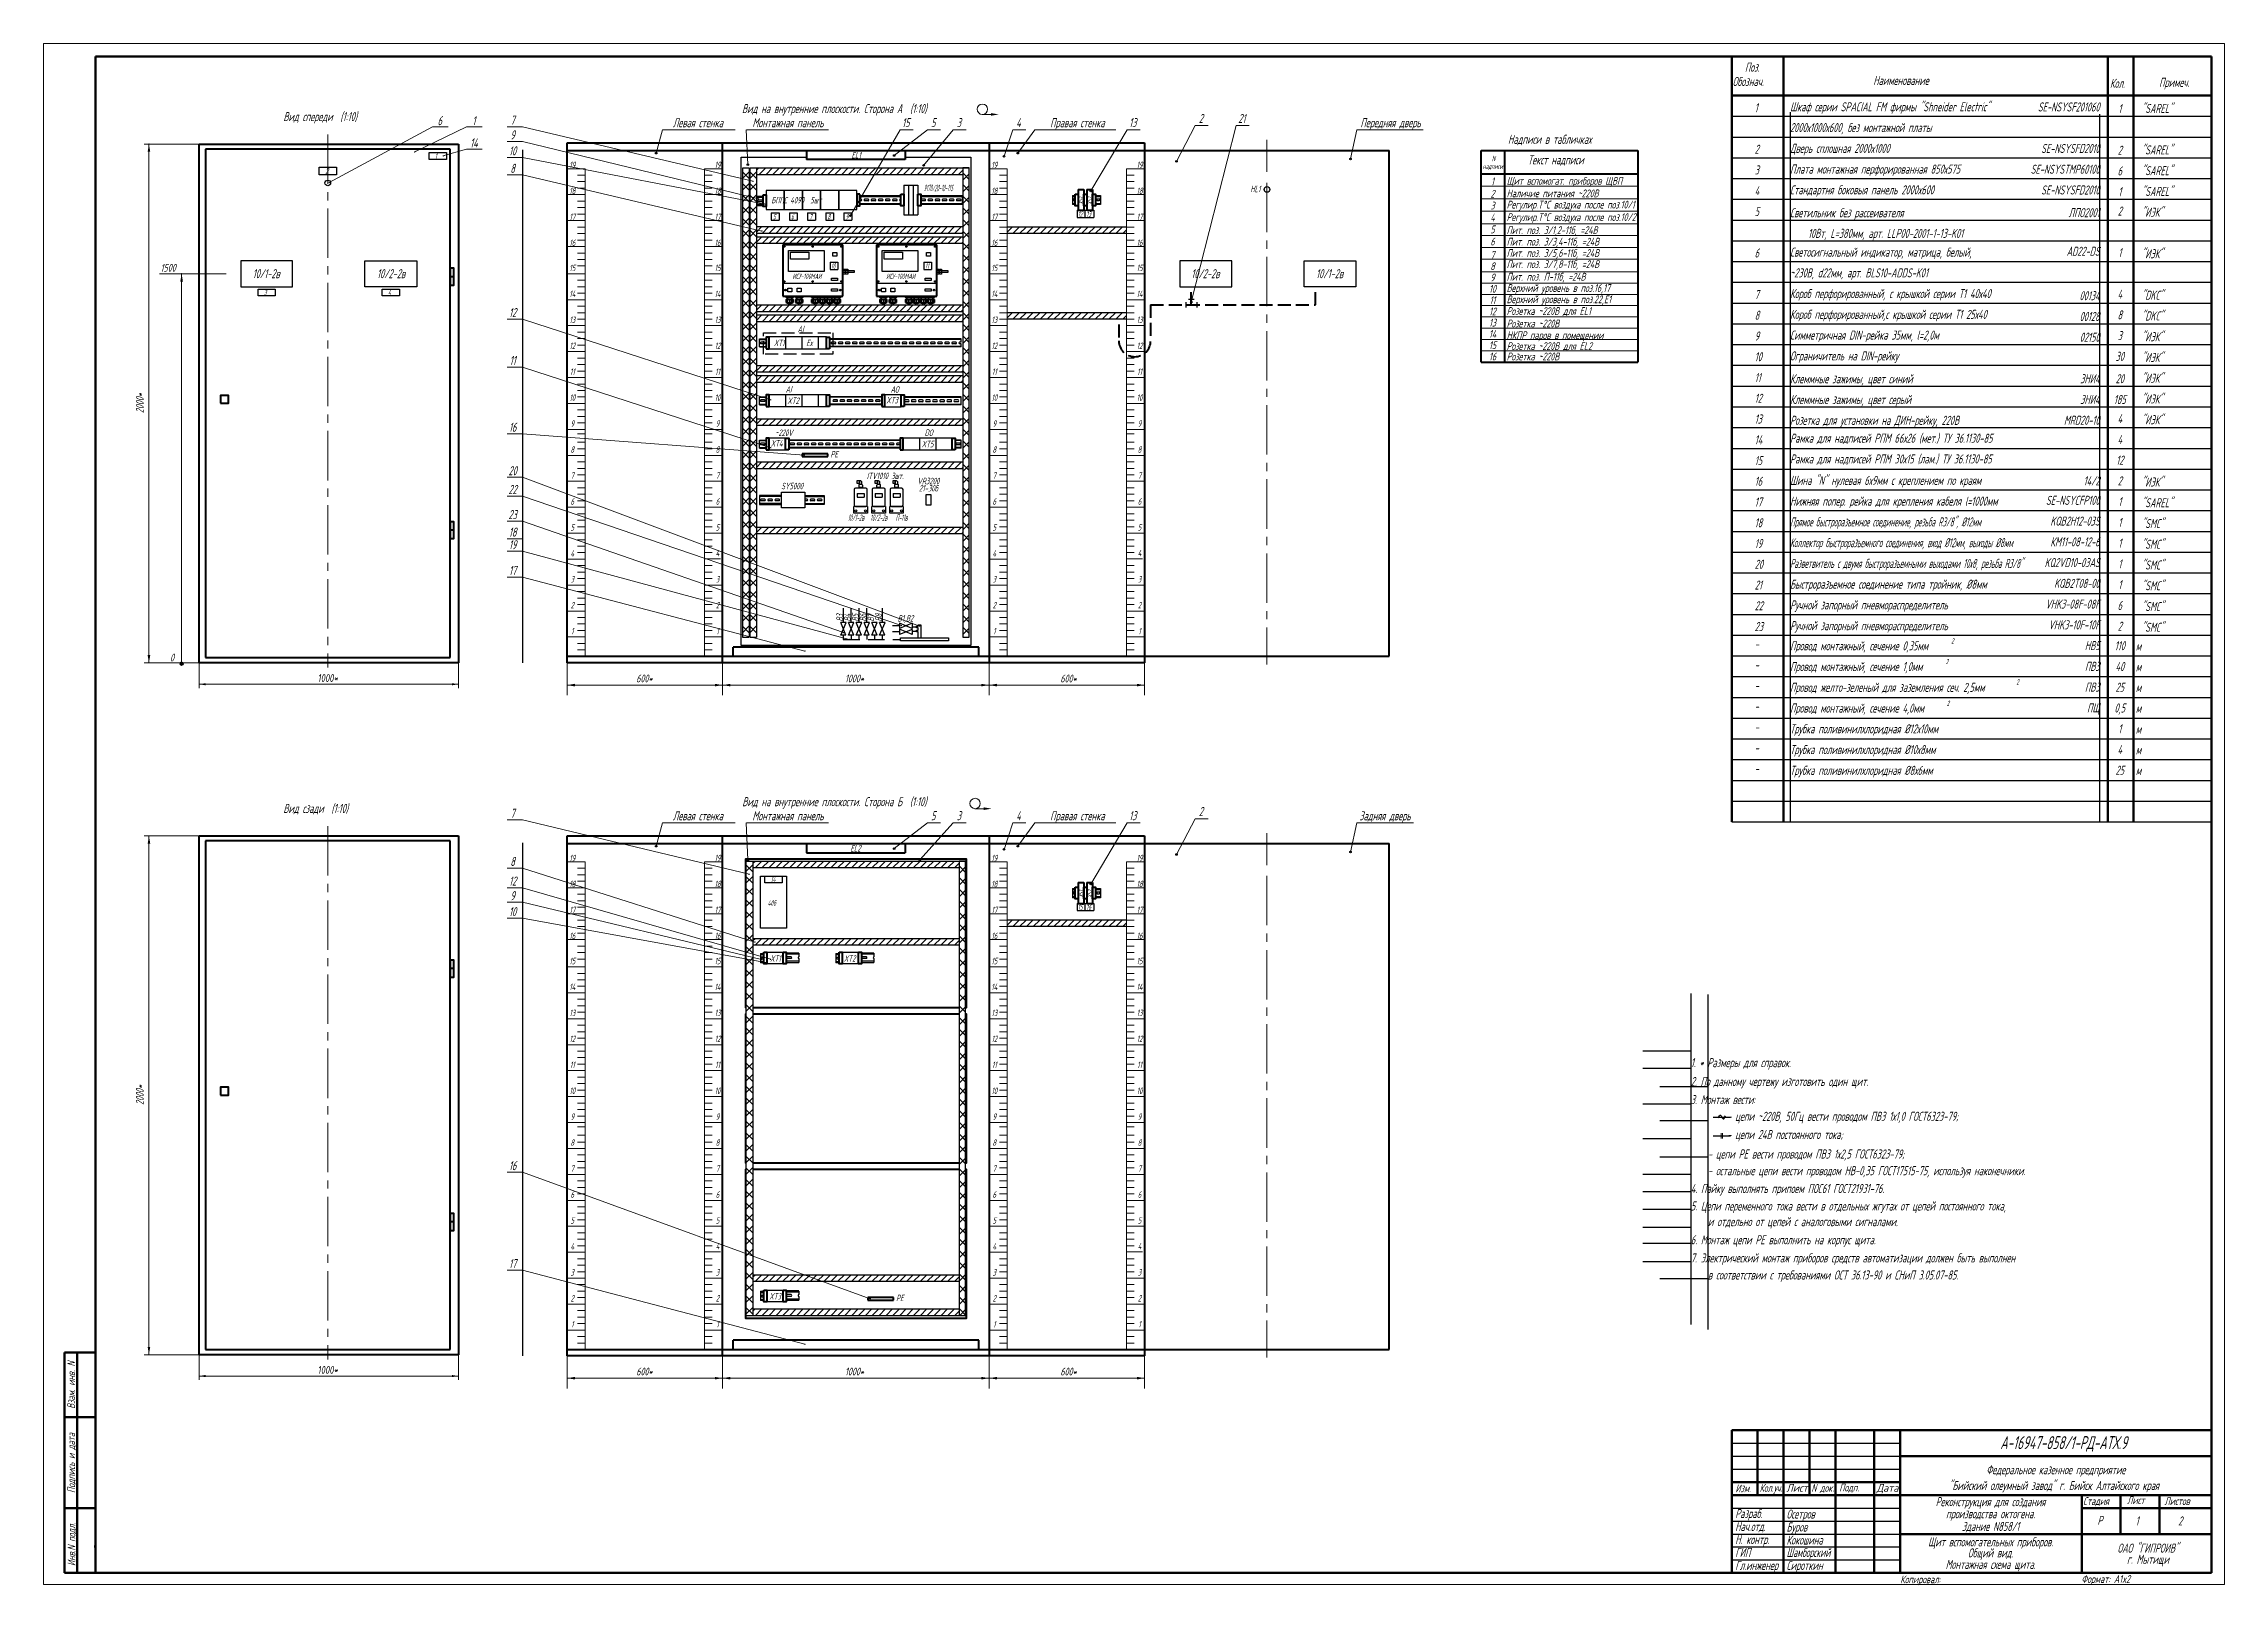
# Model space of a CAD drawing. Header units: millimetres. Extents: x -680 to 9204, y -4430 to 7779.
# Drawn here: x 2384 to 3225, y -1287 to -692 of the extents above; entities that cross this region are included whole.
import ezdxf
from ezdxf.enums import TextEntityAlignment as Align

# ---------------------------------------------------------------- set-up
doc = ezdxf.new("R2010")
doc.units = ezdxf.units.MM
for name, pattern in [('CENTRE2', [28.575, 19.05, -3.175, 3.175, -3.175]), ('gost5', [7, 5, -2, 0]), ('невидимая', [9.525, 6.35, -3.175])]:
    doc.linetypes.add(name, pattern=pattern)
doc.layers.get('Defpoints').update_dxf_attribs({"color": 33})
for name, color, linetype, lineweight in [('RAZMER', 5, 'Continuous', 20), ('text', 41, 'Continuous', 20), ('Обводка', 6, 'Continuous', 25), ('Размерная', 4, 'Continuous', 25), ('Таблица', 253, 'Continuous', 40), ('Текст_КИП', 2, 'Continuous', 25), ('Толст.рамка', 7, 'Continuous', 60), ('Тонк.рамка', 10, 'Continuous', 20), ('Тонкая', 5, 'Continuous', 20)]:
    doc.layers.add(name, color=color, linetype=linetype, lineweight=lineweight)
doc.layers.add('ТЕКСТ', color=2, linetype='Continuous')
doc.layers.add('Текст.', color=51, linetype='Continuous')
doc.styles.add('Simplex', font='simplex.shx', dxfattribs={"width": 0.7, "oblique": 15})
doc.styles.add('ЕСКД', font='eskdw.shx', dxfattribs={"oblique": 10, "height": 3})

msp = doc.modelspace()

# ---------------------------------------------------------------- texts
at = {"layer": 'text', "style": 'Simplex', "oblique": 15, "width": 0.6}
for s, height, p in [('Вид спереди  (1:10)', 3.5, (2476.612, -722.15)), ('1', 2, (2535.082, -736.595)), ('3', 2, (2469.077, -789.193)), ('4', 2, (2516.986, -789.193)), ('Вид сзади  (1:10)', 3.5, (2476.612, -988.814)), ('14', 2, (2664.543, -1015.501))]:
    msp.add_text(s, height=height, dxfattribs=at).set_placement(p)
for s, height, p in [('6', 3.5, (2536.933, -723.711)), ('1', 3.5, (2550.093, -723.711)), ('7', 3.5, (2565.029, -723.49)), ('Левая стенка', 3.5, (2636.483, -724.496)), ('Вид на внутренние плоскости. Сторона А  (1:10)', 3.5, (2689.118, -719.052)), ('Монтажная панель', 3.5, (2671.215, -724.496)), ('15', 3.5, (2716.642, -724.45)), ('5', 3.5, (2727.23, -724.45)), ('3', 3.5, (2737.147, -724.45)), ('4', 3.5, (2760.1, -724.45)), ('Правая стенка', 3.5, (2782.813, -724.496)), ('13', 3.5, (2804.174, -724.45)), ('2', 3.5, (2830.471, -722.843)), ('21', 3.5, (2846.246, -722.843)), ('Передняя дверь', 3.5, (2903.607, -724.496)), ('14', 3.5, (2550.093, -732.284)), ('9', 3.5, (2565.029, -729.185)), ('10', 3.5, (2565.021, -735.332)), ('8', 3.5, (2565.029, -742.089)), ('2', 2.5, (2493.344, -742.61)), ('1500', 3, (2432.181, -780.173)), ('12', 3.5, (2565.029, -797.66)), ('11', 3.5, (2565.029, -816.13)), ('16', 3.5, (2565.029, -841.882)), ('20', 3.5, (2565.029, -858.642)), ('22', 3.5, (2565.029, -865.878)), ('23', 3.5, (2565.029, -875.56)), ('18', 3.5, (2565.029, -882.321)), ('19', 3.5, (2565.029, -887.163)), ('17', 3.5, (2565.029, -897.078)), ('Вид на внутренние плоскости. Сторона Б  (1:10)', 3.5, (2689.118, -986.218)), ('7', 3.5, (2565.029, -990.655)), ('Левая стенка', 3.5, (2636.483, -991.662)), ('Монтажная панель', 3.5, (2671.215, -991.662)), ('5', 3.5, (2727.23, -991.616)), ('3', 3.5, (2737.147, -991.616)), ('4', 3.5, (2760.1, -991.616)), ('Правая стенка', 3.5, (2782.813, -991.662)), ('13', 3.5, (2804.174, -991.616)), ('2', 3.5, (2830.471, -990.009)), ('Задняя дверь', 3.5, (2901.447, -991.662)), ('8', 3.5, (2565.029, -1009.255)), ('12', 3.5, (2565.029, -1016.827)), ('10', 3.5, (2565.021, -1028.593)), ('9', 3.5, (2565.029, -1022.446)), ('XT1', 2.5, (2666.389, -1046.167)), ('XT2', 2.5, (2695.006, -1046.167)), ('16', 3.5, (2565.029, -1126.521)), ('17', 3.5, (2565.029, -1164.243)), ('XT3', 2.5, (2666.261, -1176.347))]:
    msp.add_text(s, height=height, dxfattribs=at).set_placement(p, align=Align.CENTER)
for p in [(2422.774, -830.885), (2422.774, -1097.549)]:
    msp.add_text('2000*', height=3, rotation=90, dxfattribs=at).set_placement(p, align=Align.CENTER)
msp.add_text('0', height=3, dxfattribs=at).set_placement((2433.697, -928.917), align=Align.MIDDLE_CENTER)
at = {"layer": 'text', "char_height": 3, "attachment_point": 5, "style": 'ЕСКД'}
for insert in [(2493.759, -936.805), (2493.759, -1203.469)]:
    msp.add_mtext('1000*', dxfattribs=dict(at, insert=insert))
at = {"layer": 'ТЕКСТ', "style": 'Simplex', "oblique": 15, "width": 0.6}
for s, height, p in [('Надписи в табличках', 3.5, (2948.898, -730.896)), ('Щит вспомогат. приборов ЩВП', 3, (2948.373, -746.677)), ('Наличие питания ~220В', 3, (2948.373, -751.477)), ('Регулир.T%%DC воздуха после поз.10/1', 3, (2948.373, -755.831)), ('Регулир.T%%DC воздуха после поз.10/2', 3, (2948.373, -760.631)), ('Пит. поз. 3/1,2-11б, =24В', 3, (2948.373, -765.654)), ('Пит. поз. 3/3,4-11б, =24В', 3, (2948.373, -770.106)), ('Пит. поз. 3/5,6-11б, =24В', 3, (2948.373, -774.481)), ('Пит. поз. 3/7,8-11б, =24В', 3, (2948.373, -778.764)), ('Пит. поз. П-11б, =24В', 3, (2948.373, -783.613)), ('Верхний уровень в поз.16,17', 3, (2948.373, -787.967)), ('Верхний уровень в поз.22,Е1', 3, (2948.373, -792.321)), ('Розетка ~220В для ЕL1', 3, (2948.373, -796.843)), ('Розетка ~220В', 3, (2948.373, -801.647)), ('Розетка ~220В для ЕL2', 3, (2948.373, -810.351)), ('НКПР паров в помещении', 3, (2948.373, -806.177)), ('Розетка ~220В', 3, (2948.373, -814.359)), ('1. * Размеры для справок.', 3.5, (3019.382, -1086.806)), ('2. По данному чертежу изготовить один щит.', 3.5, (3019.382, -1094.072)), ('3. Монтаж вести:', 3.5, (3019.382, -1101.061)), ('     - цепи ~220В, 50Гц вести проводом ПВ3 1х1,0 ГОСТ6323-79;', 3.5, (3025.991, -1107.496)), ('- цепи РЕ вести проводом ПВ3 1х2,5 ГОСТ6323-79;', 3.5, (3025.991, -1122.028)), ('     - цепи 24В постоянного тока;', 3.5, (3025.991, -1114.51)), ('- остальные цепи вести проводом НВ-0,35 ГОСТ17515-75, используя наконечники.', 3.5, (3025.991, -1128.463)), ('4. Пайку выполнять припоем ПОС61 ГОСТ21931-76.', 3.5, (3019.382, -1135.326)), ('5. Цепи переменного тока вести в отдельных жгутах от цепей постоянного тока,', 3.5, (3019.382, -1142.063)), ('6. Монтаж цепи РЕ выполнить на корпус щита.', 3.5, (3019.382, -1155.085)), ('и отдельно от цепей с аналоговыми сигналами.', 3.5, (3025.991, -1148.096)), ('7. Электрический монтаж приборов средств автоматизации должен быть выполнен', 3.5, (3019.382, -1162.074)), ('в соответствии с требованиями ОСТ 36.13-90 и СНиП 3.05.07-85.', 3.5, (3025.991, -1168.66))]:
    msp.add_text(s, height=height, dxfattribs=at).set_placement(p)
at = {"layer": 'ТЕКСТ', "style": 'Simplex', "oblique": 15, "width": 0.59542}
msp.add_text('надписи', height=2.1, dxfattribs=at).set_placement((2939.118, -740.61), (2946.918, -740.61), align=Align.FIT)
at = {"layer": 'ТЕКСТ', "style": 'Simplex', "oblique": 15, "width": 0.6}
for s, height, p in [('N', 2.1, (2943.318, -737.61)), ('Текст надписи', 3.5, (2967.318, -738.81)), ('1', 3, (2942.924, -746.833)), ('3', 3, (2942.924, -756.21)), ('2', 3, (2942.924, -751.633)), ('5', 3, (2942.924, -765.364)), ('4', 3, (2942.924, -760.787)), ('6', 3, (2942.924, -770.04)), ('7', 3, (2942.924, -775.199)), ('10/1-2в', 3.5, (2469.989, -782.683)), ('10/2-2в', 3.5, (2518.15, -782.683)), ('10/2-2в', 3.5, (2832.174, -782.683)), ('10/1-2в', 3.5, (2880.082, -782.683)), ('8', 3, (2942.924, -779.552)), ('9', 3, (2942.924, -783.906)), ('10', 3, (2942.924, -788.26)), ('11', 3, (2942.924, -792.614)), ('13', 3, (2942.924, -801.321)), ('12', 3, (2942.924, -796.967)), ('14', 3, (2942.924, -805.675)), ('15', 3, (2942.924, -810.029)), ('16', 3, (2942.924, -814.383)), ('PE', 2.5, (2689.051, -851.777)), ('PE', 2.5, (2714.372, -1177.006))]:
    msp.add_text(s, height=height, dxfattribs=at).set_placement(p, align=Align.CENTER)
at = {"layer": 'Текст.', "style": 'Simplex', "oblique": 15}
for s, height, width, p in [('Обознач.', 3.5, 0.6, (3035.541, -708.598)), ('Поз.', 3.5, 0.6, (3040.264, -703.067)), ('Наименование', 3.5, 0.6, (3089.752, -708.218)), ('Кол.', 3.5, 0.6, (3181.041, -709.288)), ('Примеч.', 3.5, 0.6, (3199.981, -708.946)), ('Шкаф серии SPACIAL FM фирмы "Shneider Electric"', 3.5, 0.6, (3057.673, -718.374)), ('"SAREL"', 3.5, 0.6, (3193.287, -718.988)), ('1', 3.5, 0.6, (3044.009, -718.712)), ('2000х1000х600, без монтажной платы', 3.5, 0.6, (3057.673, -726.374)), ('2', 3.5, 0.6, (3044.009, -734.712)), ('Дверь сплошная 2000х1000', 3.5, 0.6, (3057.673, -734.374)), ('"SAREL"', 3.5, 0.6, (3193.287, -734.988)), ('3', 3.5, 0.6, (3044.009, -742.712)), ('Плата монтажная перфорированная 850х575', 3.5, 0.6, (3057.673, -742.374)), ('"SAREL"', 3.5, 0.6, (3193.287, -742.988)), ('4', 3.5, 0.6, (3044.009, -750.712)), ('Стандартня боковыя панель 2000х600', 3.5, 0.6, (3057.673, -750.374)), ('"SAREL"', 3.5, 0.6, (3193.287, -750.988)), ('5', 3.5, 0.6, (3044.009, -758.712)), ('Светильник без рассеивателя ', 3.5, 0.6, (3057.673, -759.213)), ('"ИЭК"', 3.5, 0.6, (3193.287, -758.988)), ('10Вт, L=380мм, арт. LLP00-2001-1-13-K01', 3.5, 0.6, (3064.586, -767.154)), ('6', 3.5, 0.6, (3044.009, -774.712)), ('Светосигнальный индикатор, матрица, белый,', 3.5, 0.6, (3057.673, -774.374)), ('"ИЭК"', 3.5, 0.6, (3193.287, -774.988)), ('~230В, d22мм, арт. BLS10-ADDS-K01', 3.5, 0.6, (3057.673, -782.374)), ('7', 3.5, 0.6, (3044.009, -790.712)), ('Короб перфорированный, с крышкой серии Т1 40х40', 3.5, 0.6, (3057.673, -790.374)), ('"DKC"', 3.5, 0.6, (3193.287, -790.988)), ('8', 3.5, 0.6, (3044.009, -798.712)), ('Короб перфорированный,с крышкой серии Т1 25х40', 3.5, 0.6, (3057.673, -798.374)), ('"DKC"', 3.5, 0.6, (3193.287, -798.988)), ('9', 3.5, 0.6, (3044.009, -806.712)), ('Симметричная DIN-рейка 35мм, l=2,0м', 3.5, 0.6, (3057.673, -806.374)), ('"ИЭК"', 3.5, 0.6, (3193.287, -806.988)), ('10', 3.5, 0.6, (3044.009, -814.712)), ('Ограничитель на DIN-рейку', 3.5, 0.6, (3057.673, -814.374)), ('"ИЭК"', 3.5, 0.6, (3193.287, -814.988)), ('11', 3.5, 0.6, (3044.009, -822.712)), ('Клеммные зажимы, цвет синий', 3.5, 0.6, (3057.673, -823.213)), ('"ИЭК"', 3.5, 0.6, (3193.287, -822.988)), ('12', 3.5, 0.6, (3044.009, -830.712)), ('Клеммные зажимы, цвет серый', 3.5, 0.6, (3057.673, -831.213)), ('"ИЭК"', 3.5, 0.6, (3193.287, -830.988)), ('13', 3.5, 0.6, (3044.009, -838.712)), ('Розетка для установки на ДИН-рейку, 220В', 3.5, 0.6, (3057.673, -839.213)), ('"ИЭК"', 3.5, 0.6, (3193.287, -838.988)), ('14', 3.5, 0.6, (3044.009, -846.712)), ('Рамка для надписей РПМ 66х26 (мет.) ТУ 36.1130-85', 3.5, 0.6, (3057.673, -846.105)), ('15', 3.5, 0.6, (3044.009, -854.712)), ('Рамка для надписей РПМ 30х15 (лам.) ТУ 36.1130-85', 3.5, 0.6, (3057.673, -854.105)), ('16', 3.5, 0.6, (3044.009, -862.712)), ('Шина "N" нулевая 6х9мм с креплением по краям', 3.5, 0.6, (3057.673, -862.374)), ('"ИЭК"', 3.5, 0.6, (3193.287, -862.988)), ('17', 3.5, 0.6, (3044.009, -870.712)), ('Прямое быстроразъемное соединение, резьба R3/8", %%C12мм', 3.5, 0.45, (3057.673, -878.374)), ('Нижняя попер. рейка для крепления кабеля l=1000мм', 3.5, 0.6, (3057.673, -870.374)), ('"SAREL"', 3.5, 0.6, (3193.287, -870.988)), ('18', 3.5, 0.6, (3044.009, -878.712)), ('Коллектор быстроразъемного соединения, вход %%C12мм, выходы %%C8мм', 3.5, 0.45, (3057.673, -886.374)), ('"SMC"', 3.5, 0.6, (3193.287, -878.988)), ('"SMC"', 3.5, 0.6, (3193.287, -886.988)), ('20', 3.5, 0.6, (3044.009, -894.712)), ('19', 3.5, 0.6, (3044.009, -886.712)), ('Разветвитель с двумя быстроразъемными выходами 10х8, резьба R3/8"', 3.5, 0.45, (3057.673, -894.374)), ('"SMC"', 3.5, 0.6, (3193.287, -894.988)), ('21', 3.5, 0.6, (3044.009, -902.712)), ('Быстроразъемное соединение типа тройник, %%C8мм', 3.5, 0.6, (3057.673, -902.374)), ('"SMC"', 3.5, 0.6, (3193.287, -902.988)), ('22', 3.5, 0.6, (3044.009, -910.712)), ('Ручной запорный пневмораспределитель', 3.5, 0.6, (3057.673, -910.374)), ('"SMC"', 3.5, 0.6, (3193.287, -910.988)), ('23', 3.5, 0.6, (3044.009, -918.712)), ('Ручной запорный пневмораспределитель', 3.5, 0.6, (3057.673, -918.374)), ('"SMC"', 3.5, 0.6, (3193.287, -918.988)), ('-', 3.5, 0.6, (3044.009, -925.46)), ('Провод монтажный, сечение 0,35мм', 3.5, 0.6, (3057.673, -926.144)), ('2', 2, 0.6, (3119.794, -923.495)), ('м', 3.5, 0.6, (3190.996, -926.225)), ('-', 3.5, 0.6, (3044.009, -933.46)), ('Провод монтажный, сечение 1,0мм', 3.5, 0.6, (3057.673, -934.144)), ('2', 2, 0.6, (3117.695, -931.458)), ('м', 3.5, 0.6, (3190.996, -934.225)), ('-', 3.5, 0.6, (3044.009, -941.46)), ('Провод желто-зеленый для заземления сеч. 2,5мм', 3.5, 0.6, (3057.673, -942.144)), ('2', 2, 0.6, (3144.942, -939.298)), ('м', 3.5, 0.6, (3190.996, -942.225)), ('-', 3.5, 0.6, (3044.009, -949.46)), ('Провод монтажный, сечение 4,0мм', 3.5, 0.6, (3057.673, -950.144)), ('2', 2, 0.6, (3118.085, -947.526)), ('м', 3.5, 0.6, (3190.996, -950.225)), ('-', 3.5, 0.6, (3044.009, -957.46)), ('Трубка поливинилхлоридная %%C12х10мм', 3.5, 0.6, (3057.673, -958.144)), ('м', 3.5, 0.6, (3190.996, -958.225)), ('-', 3.5, 0.6, (3044.009, -965.46)), ('Трубка поливинилхлоридная %%C10х8мм', 3.5, 0.6, (3057.673, -966.144)), ('м', 3.5, 0.6, (3190.996, -966.225)), ('-', 3.5, 0.6, (3044.009, -973.46)), ('Трубка поливинилхлоридная %%C8х6мм', 3.5, 0.6, (3057.673, -974.144)), ('м', 3.5, 0.6, (3190.996, -974.225))]:
    msp.add_text(s, height=height, dxfattribs=dict(at, width=width)).set_placement(p)
at = {"layer": 'Текст.', "style": 'Simplex', "oblique": 15, "width": 0.6}
for s, p in [('SE-NSYSF201060', (3177.041, -718.429)), ('SE-NSYSFD2010', (3177.041, -734.429)), (' SE-NSYSTMP60100', (3177.041, -742.429)), ('SE-NSYSFD2010', (3177.041, -750.429)), ('ЛПО2001', (3177.041, -759.179)), ('AD22-DS', (3177.041, -774.058)), ('00134', (3177.041, -791.179)), ('00128', (3177.041, -799.179)), ('02150', (3177.041, -807.179)), ('ЗНИ4', (3177.041, -823.179)), ('ЗНИ4', (3177.041, -831.179)), ('MRD20-10', (3177.041, -839.179)), ('14/2', (3177.041, -862.558)), ('SE-NSYCFP100', (3177.041, -870.058)), ('KQB2H12-03S', (3177.041, -878.058)), ('КМ11-08-12-6', (3177.041, -886.058)), ('KQ2VD10-03AS', (3177.041, -894.058)), ('KQB2T08-00', (3177.041, -902.058)), ('VHK3-08F-08F', (3177.041, -910.058)), ('VHK3-10F-10F', (3177.041, -918.058)), ('НВ5', (3177.041, -926.058)), ('ПВ3', (3177.041, -934.058)), ('ПВ3', (3177.041, -942.058)), ('ПЩ', (3177.041, -950.058))]:
    msp.add_text(s, height=3.5, dxfattribs=at).set_placement(p, align=Align.RIGHT)
for s, height, p in [('1', 3.5, (3184.82, -719.086)), ('2', 3.5, (3184.82, -735.086)), ('6', 3.5, (3184.82, -743.086)), ('1', 3.5, (3184.82, -751.086)), ('2', 3.5, (3184.82, -758.565)), ('5', 2, (2665.991, -759.976)), ('6', 2, (2672.991, -759.976)), ('7', 2, (2679.991, -759.976)), ('8', 2, (2686.991, -759.976)), ('9', 2, (2693.991, -759.976)), ('12', 2, (2783.951, -758.963)), ('13', 2, (2787.205, -758.963)), ('1', 3.5, (3184.82, -774.565)), ('10', 2, (2688.68, -778.955)), ('11', 2, (2724.825, -778.955)), ('4', 3.5, (3184.82, -790.565)), ('8', 3.5, (3184.82, -798.565)), ('3', 3.5, (3184.82, -806.565)), ('30', 3.5, (3184.82, -814.565)), ('20', 3.5, (3184.82, -823.179)), ('185', 3.5, (3184.82, -831.179)), ('4', 3.5, (3184.82, -838.565)), ('4', 3.5, (3184.82, -846.565)), ('12', 3.5, (3184.82, -854.565)), ('2', 3.5, (3184.82, -862.565)), ('1', 3.5, (3184.82, -870.565)), ('1', 3.5, (3184.82, -878.565)), ('1', 3.5, (3184.82, -886.565)), ('1', 3.5, (3184.82, -894.565)), ('1', 3.5, (3184.82, -902.565)), ('6', 3.5, (3184.82, -910.565)), ('2', 3.5, (3184.82, -918.565)), ('15', 2, (2783.951, -1026.129)), ('16', 2, (2787.205, -1026.129))]:
    msp.add_text(s, height=height, dxfattribs=at).set_placement(p, align=Align.CENTER)
at = {"layer": 'Текст.', "color": 1, "style": 'Simplex', "oblique": 15, "width": 0.6}
for s, p in [('110', (3184.82, -926.097)), ('40', (3184.82, -934.097)), ('25', (3184.82, -942.097)), ('0,5', (3184.82, -950.097)), ('1', (3184.82, -958.097)), ('4', (3184.82, -966.097)), ('25', (3184.82, -974.097))]:
    msp.add_text(s, height=3.5, dxfattribs=at).set_placement(p, align=Align.CENTER)
at = {"layer": 'Текст_КИП', "style": 'Simplex', "oblique": 15}
for s, height, width, p in [('19', 2.5, 0.6, (2588.034, -740.27)), ('19', 2.5, 0.6, (2644.035, -740.27)), ('EL1', 2.5, 0.6, (2697.531, -736.516)), ('19', 2.5, 0.6, (2750.782, -740.27)), ('19', 2.5, 0.6, (2806.782, -740.27)), ('18', 2.5, 0.6, (2588.034, -750.27)), ('18', 2.5, 0.6, (2644.035, -750.27)), ('9170/20-10-11S', 2.5, 0.4, (2729.19, -749.147)), ('18', 2.5, 0.6, (2750.782, -750.27)), ('18', 2.5, 0.6, (2806.782, -750.27)), ('HL1', 2.5, 0.6, (2851.49, -749.521)), ('17', 2.5, 0.6, (2588.034, -760.27)), ('17', 2.5, 0.6, (2644.035, -760.27)), ('17', 2.5, 0.6, (2750.782, -760.27)), ('17', 2.5, 0.6, (2806.782, -760.27)), ('16', 2.5, 0.6, (2588.034, -770.27)), ('16', 2.5, 0.6, (2644.035, -770.27)), ('16', 2.5, 0.6, (2750.782, -770.27)), ('16', 2.5, 0.6, (2806.782, -770.27)), ('15', 2.5, 0.6, (2588.034, -779.97)), ('15', 2.5, 0.6, (2644.035, -779.97)), ('ИСУ-100МАИ', 2, 0.6, (2678.547, -782.961)), ('ИСУ-100МАИ', 2, 0.6, (2714.692, -782.961)), ('15', 2.5, 0.6, (2750.782, -779.97)), ('15', 2.5, 0.6, (2806.782, -779.97)), ('14', 2.5, 0.6, (2588.034, -789.97)), ('14', 2.5, 0.6, (2644.035, -789.97)), ('14', 2.5, 0.6, (2750.782, -789.97)), ('14', 2.5, 0.6, (2806.782, -789.97)), ('13', 2.5, 0.6, (2588.034, -799.97)), ('13', 2.5, 0.6, (2644.035, -799.97)), ('13', 2.5, 0.6, (2750.782, -799.97)), ('13', 2.5, 0.6, (2806.782, -799.97)), ('XT1       Ех', 2.5, 0.6, (2673.215, -808.865)), ('12', 2.5, 0.6, (2588.034, -809.97)), ('12', 2.5, 0.6, (2644.035, -809.97)), ('12', 2.5, 0.6, (2750.782, -809.97)), ('12', 2.5, 0.6, (2806.782, -809.97)), ('11', 2.5, 0.6, (2588.034, -819.97)), ('11', 2.5, 0.6, (2644.035, -819.97)), ('11', 2.5, 0.6, (2750.782, -819.97)), ('11', 2.5, 0.6, (2806.782, -819.97)), ('10', 2.5, 0.6, (2588.034, -829.97)), ('10', 2.5, 0.6, (2644.035, -829.97)), ('XT2', 2.5, 0.6, (2673.215, -831.167)), ('XT3', 2.5, 0.6, (2711.395, -830.937)), ('10', 2.5, 0.6, (2750.782, -829.97)), ('10', 2.5, 0.6, (2806.782, -829.97)), ('9', 2.5, 0.6, (2588.034, -839.97)), ('9', 2.5, 0.6, (2644.035, -839.97)), ('9', 2.5, 0.6, (2750.782, -839.97)), ('9', 2.5, 0.6, (2806.782, -839.97)), ('8', 2.5, 0.6, (2588.034, -849.975)), ('8', 2.5, 0.6, (2644.035, -849.975)), ('XT4', 2.5, 0.6, (2666.88, -847.597)), ('XT5', 2.5, 0.6, (2725.054, -847.857)), ('8', 2.5, 0.6, (2750.782, -849.975)), ('8', 2.5, 0.6, (2806.782, -849.975)), ('7', 2.5, 0.6, (2588.034, -859.975)), ('7', 2.5, 0.6, (2644.035, -859.975)), ('ITV1010 3шт.', 2.5, 0.6, (2708.704, -860.136)), ('7', 2.5, 0.6, (2750.782, -859.975)), ('7', 2.5, 0.6, (2806.782, -859.975)), ('SY5000', 2.5, 0.6, (2672.818, -864.042)), ('21-30б', 2.5, 0.6, (2725.379, -864.901)), ('VR3200', 2.5, 0.6, (2725.379, -862.116)), ('6', 2.5, 0.6, (2588.034, -869.975)), ('6', 2.5, 0.6, (2644.035, -869.975)), ('10/1-2в', 2.5, 0.45, (2697.418, -876.242)), ('10/2-2в', 2.5, 0.45, (2706.195, -876.242)), ('П-11в', 2.5, 0.45, (2714.972, -876.242)), ('6', 2.5, 0.6, (2750.782, -869.975)), ('6', 2.5, 0.6, (2806.782, -869.975)), ('5', 2.5, 0.6, (2588.034, -879.975)), ('5', 2.5, 0.6, (2644.035, -879.975)), ('5', 2.5, 0.6, (2750.782, -879.975)), ('5', 2.5, 0.6, (2806.782, -879.975)), ('4', 2.5, 0.6, (2588.034, -889.975)), ('4', 2.5, 0.6, (2644.035, -889.884)), ('4', 2.5, 0.6, (2750.782, -889.975)), ('4', 2.5, 0.6, (2806.782, -889.884)), ('3', 2.5, 0.6, (2588.034, -899.975)), ('3', 2.5, 0.6, (2644.035, -899.97)), ('3', 2.5, 0.6, (2750.782, -899.975)), ('3', 2.5, 0.6, (2806.782, -899.97)), ('2', 2.5, 0.6, (2588.034, -909.975)), ('2', 2.5, 0.6, (2644.035, -909.97)), ('2', 2.5, 0.6, (2750.782, -909.975)), ('2', 2.5, 0.6, (2806.782, -909.97)), ('1', 2.5, 0.6, (2588.034, -919.975)), ('1', 2.5, 0.6, (2644.035, -919.97)), ('1', 2.5, 0.6, (2750.782, -919.975)), ('1', 2.5, 0.6, (2806.782, -919.97)), ('19', 2.5, 0.6, (2588.034, -1007.435)), ('19', 2.5, 0.6, (2644.035, -1007.435)), ('EL2', 2.5, 0.6, (2697.285, -1003.682)), ('19', 2.5, 0.6, (2750.782, -1007.435)), ('19', 2.5, 0.6, (2806.782, -1007.435)), ('18', 2.5, 0.6, (2588.034, -1017.435)), ('18', 2.5, 0.6, (2644.035, -1017.435)), ('18', 2.5, 0.6, (2750.782, -1017.435)), ('18', 2.5, 0.6, (2806.782, -1017.435)), ('17', 2.5, 0.6, (2588.034, -1027.435)), ('17', 2.5, 0.6, (2644.035, -1027.435)), ('17', 2.5, 0.6, (2750.782, -1027.435)), ('17', 2.5, 0.6, (2806.782, -1027.435)), ('16', 2.5, 0.6, (2588.034, -1037.435)), ('16', 2.5, 0.6, (2644.035, -1037.435)), ('16', 2.5, 0.6, (2750.782, -1037.435)), ('16', 2.5, 0.6, (2806.782, -1037.435)), ('15', 2.5, 0.6, (2588.034, -1047.136)), ('15', 2.5, 0.6, (2644.035, -1047.136)), ('15', 2.5, 0.6, (2750.782, -1047.136)), ('15', 2.5, 0.6, (2806.782, -1047.136)), ('14', 2.5, 0.6, (2588.034, -1057.136)), ('14', 2.5, 0.6, (2644.035, -1057.136)), ('14', 2.5, 0.6, (2750.782, -1057.136)), ('14', 2.5, 0.6, (2806.782, -1057.136)), ('13', 2.5, 0.6, (2588.034, -1067.136)), ('13', 2.5, 0.6, (2644.035, -1067.136)), ('13', 2.5, 0.6, (2750.782, -1067.136)), ('13', 2.5, 0.6, (2806.782, -1067.136)), ('12', 2.5, 0.6, (2588.034, -1077.136)), ('12', 2.5, 0.6, (2644.035, -1077.136)), ('12', 2.5, 0.6, (2750.782, -1077.136)), ('12', 2.5, 0.6, (2806.782, -1077.136)), ('11', 2.5, 0.6, (2588.034, -1087.136)), ('11', 2.5, 0.6, (2644.035, -1087.136)), ('11', 2.5, 0.6, (2750.782, -1087.136)), ('11', 2.5, 0.6, (2806.782, -1087.136)), ('10', 2.5, 0.6, (2588.034, -1097.136)), ('10', 2.5, 0.6, (2644.035, -1097.136)), ('10', 2.5, 0.6, (2750.782, -1097.136)), ('10', 2.5, 0.6, (2806.782, -1097.136)), ('9', 2.5, 0.6, (2588.034, -1107.136)), ('9', 2.5, 0.6, (2644.035, -1107.136)), ('9', 2.5, 0.6, (2750.782, -1107.136)), ('9', 2.5, 0.6, (2806.782, -1107.136)), ('8', 2.5, 0.6, (2588.034, -1117.14)), ('8', 2.5, 0.6, (2644.035, -1117.14)), ('8', 2.5, 0.6, (2750.782, -1117.14)), ('8', 2.5, 0.6, (2806.782, -1117.14)), ('7', 2.5, 0.6, (2588.034, -1127.14)), ('7', 2.5, 0.6, (2644.035, -1127.14)), ('7', 2.5, 0.6, (2750.782, -1127.14)), ('7', 2.5, 0.6, (2806.782, -1127.14)), ('6', 2.5, 0.6, (2588.034, -1137.14)), ('6', 2.5, 0.6, (2644.035, -1137.14)), ('6', 2.5, 0.6, (2750.782, -1137.14)), ('6', 2.5, 0.6, (2806.782, -1137.14)), ('5', 2.5, 0.6, (2588.034, -1147.14)), ('5', 2.5, 0.6, (2644.035, -1147.14)), ('5', 2.5, 0.6, (2750.782, -1147.14)), ('5', 2.5, 0.6, (2806.782, -1147.14)), ('4', 2.5, 0.6, (2588.034, -1157.14)), ('4', 2.5, 0.6, (2644.035, -1157.05)), ('4', 2.5, 0.6, (2750.782, -1157.14)), ('4', 2.5, 0.6, (2806.782, -1157.05)), ('3', 2.5, 0.6, (2588.034, -1167.14)), ('3', 2.5, 0.6, (2644.035, -1167.136)), ('3', 2.5, 0.6, (2750.782, -1167.14)), ('3', 2.5, 0.6, (2806.782, -1167.136)), ('2', 2.5, 0.6, (2588.034, -1177.14)), ('2', 2.5, 0.6, (2644.035, -1177.136)), ('2', 2.5, 0.6, (2750.782, -1177.14)), ('2', 2.5, 0.6, (2806.782, -1177.136)), ('1', 2.5, 0.6, (2588.034, -1187.14)), ('1', 2.5, 0.6, (2644.035, -1187.136)), ('1', 2.5, 0.6, (2750.782, -1187.14)), ('1', 2.5, 0.6, (2806.782, -1187.136)), ('Федеральное казенное предприятие', 3.5, 0.6, (3160.172, -1243.722)), ('Реконструкция для создания', 3.5, 0.6, (3134.979, -1256.047)), ('"Бийский олеумный завод" г. Бийск Алтайского края ', 3.5, 0.6, (3160.172, -1249.799)), ('производства октогена.', 3.5, 0.6, (3134.979, -1260.701)), ('Щит вспомогательных приборов.', 3.5, 0.6, (3134.979, -1271.544)), ('Здание N858/1', 3.5, 0.6, (3134.979, -1265.588)), ('ОАО "ГИПРОИВ"', 3.5, 0.6, (3195.689, -1273.951)), ('Монтажная схема щита.', 3.5, 0.6, (3134.979, -1280.202)), ('Общий вид.', 3.5, 0.6, (3134.979, -1275.778))]:
    msp.add_text(s, height=height, dxfattribs=dict(at, width=width)).set_placement(p, align=Align.CENTER)
for s, height, width, p in [(' БППС 4090  5шт', 2.5, 0.6, (2663.575, -753.84)), ('АI', 2.5, 0.6, (2674.975, -803.508)), ('АI', 2.5, 0.6, (2670.319, -826.798)), ('DO', 2.5, 0.6, (2723.904, -843.488)), ('В1,В2', 2.5, 0.6, (2713.558, -915.02)), ('600*', 3, 0.6, (2612.693, -938.482)), ('1000*', 3, 0.6, (2693.19, -938.482)), ('600*', 3, 0.6, (2776.257, -938.482)), ('40б', 2, 0.6, (2663.428, -1024.521)), ('600*', 3, 0.6, (2612.693, -1205.648)), ('1000*', 3, 0.6, (2693.19, -1205.648)), ('600*', 3, 0.6, (2776.257, -1205.648)), ('Изм.', 3, 0.6, (3036.607, -1250.65)), ('Подп.', 3, 0.6, (3076.661, -1250.334)), ('Стадия', 3, 0.6, (3170.701, -1255.555)), ('Лист', 3, 0.6, (3187.641, -1255.239)), ('Листов', 3, 0.6, (3202.048, -1255.555)), ('Разраб.', 3.5, 0.6, (3036.51, -1260.613)), ('Осетров', 3.5, 0.6, (3056.316, -1260.808)), ('Р', 3.5, 0.6, (3176.203, -1263.258)), ('1', 3.5, 0.6, (3190.885, -1263.467)), ('2', 3.5, 0.6, (3207.352, -1263.467)), ('Нач.отд.', 3.5, 0.6, (3036.51, -1265.613)), ('Н. контр.', 3.5, 0.6, (3036.51, -1270.613)), ('Буров', 3.5, 0.6, (3056.316, -1265.808)), ('Кокошина', 3.5, 0.6, (3056.316, -1270.808)), ('ГИП', 3.5, 0.6, (3036.51, -1275.613)), ('Гл.инженер', 3.5, 0.6, (3036.51, -1280.613)), ('Шамборский', 3.5, 0.5, (3056.316, -1275.613)), ('Сироткин', 3.5, 0.6, (3056.316, -1280.613))]:
    msp.add_text(s, height=height, dxfattribs=dict(at, width=width)).set_placement(p)
at = {"layer": 'Текст_КИП', "style": 'Simplex', "oblique": 15, "width": 0.6}
for s, p in [('ХS1', (2785.162, -752.807)), ('ХS2', (2788.526, -752.807)), ('ХS1', (2785.162, -1019.973)), ('ХS2', (2788.526, -1019.973))]:
    msp.add_text(s, height=1.8, rotation=90, dxfattribs=at).set_placement(p, align=Align.CENTER)
at = {"layer": 'Текст_КИП', "linetype": 'ByBlock', "lineweight": -3, "style": 'Simplex', "oblique": 15, "width": 0.6}
for s, p in [('АО', (2710.773, -826.827)), ('~220V', (2666.258, -843.488))]:
    msp.add_text(s, height=2.5, dxfattribs=at).set_placement(p)
at = {"layer": 'Текст_КИП', "style": 'Simplex', "oblique": 15, "width": 0.6}
for s, p in [('В3', (2692.437, -915.02)), ('В4', (2695.437, -915.02)), ('В5', (2698.437, -915.02)), ('В6', (2701.437, -915.02)), ('В7', (2704.437, -915.02)), ('В8', (2707.437, -915.02))]:
    msp.add_text(s, height=2.5, rotation=90, dxfattribs=at).set_placement(p)
at = {"layer": 'Текст_КИП', "ltscale": 0.02, "style": 'Simplex', "oblique": 15, "width": 0.6}
for s, p in [('Взам. инв. N', (2396.303, -1209.397)), ('Подпись и дата', (2396.303, -1239.397)), ('Инв.N подл.', (2396.439, -1270.769))]:
    msp.add_text(s, height=3, rotation=90, dxfattribs=at).set_placement(p, align=Align.CENTER)
msp.add_text('А-16947-858/1-РД-АТХ.9', height=5, dxfattribs=at).set_placement((3138.721, -1234.035))
at = {"layer": 'Текст_КИП', "style": 'Simplex', "oblique": 15}
for s, width, p, p2 in [('Кол.уч.', 0.603486, (3045.948, -1250.492), (3054.655, -1250.492)), ('Лист', 0.686041, (3056.238, -1250.492), (3064.471, -1250.492)), ('N док.', 0.628372, (3065.895, -1250.492), (3074.603, -1250.492)), ('Дата', 0.652619, (3091.068, -1250.492), (3099.459, -1250.492))]:
    msp.add_text(s, height=3, dxfattribs=dict(at, width=width)).set_placement(p, p2, align=Align.FIT)
at = {"layer": 'Текст_КИП', "style": 'Simplex', "oblique": 15, "width": 0.6}
msp.add_text('г. Мытищи', height=3.5, dxfattribs=at).set_placement((3195.689, -1276.981), align=Align.MIDDLE)
at = {"layer": 'Текст_КИП', "color": 3, "style": 'Simplex', "oblique": 15, "width": 0.6}
for s, p in [('Копировал:', (3100.172, -1285.738)), ('Формат: А1x2', (3170.033, -1285.61))]:
    msp.add_text(s, height=3, dxfattribs=at).set_placement(p)

# ---------------------------------------------------------------- blocks, each defined once
blk = doc.blocks.new('_Dot')
at = {"color": 0, "linetype": 'ByBlock', "lineweight": -2}
blk.add_line((-0.5, 0), (-1, 0), dxfattribs=at)
at = {"color": 0, "linetype": 'ByBlock', "lineweight": 13, "const_width": 0.5}
blk.add_lwpolyline([(-0.25, 0, 1), (0.25, 0, 1)], format="xyb", close=True, dxfattribs=at)
blk = doc.blocks.new('В1')
for p, q in [((7, -1.5), (0, 1.5)), ((0, 1.5), (0, -1.5)), ((7, 1.4), (0, -1.5)), ((7, 1.4), (7, -1.5))]:
    blk.add_line(p, q)

# ---------------------------------------------------------------- hatches: boundary and pattern name
at = {"ltscale": 0.5}
h = msp.add_hatch(color=256, dxfattribs=at)
edge = h.paths.add_edge_path()
edge.add_arc((2712.176, -735.367), 0.277, 0, 360)
h = msp.add_hatch(color=256, dxfattribs=at)
edge = h.paths.add_edge_path()
edge.add_arc((2723.558, -739.179), 0.277, 0, 360)
h = msp.add_hatch(color=256, dxfattribs=at)
edge = h.paths.add_edge_path()
edge.add_arc((2754.561, -735.701), 0.277, 0, 360)
h = msp.add_hatch(color=256, dxfattribs=at)
edge = h.paths.add_edge_path()
edge.add_arc((2657.713, -745.3), 0.277, 0, 360)
h = msp.add_hatch(color=256, dxfattribs=at)
edge = h.paths.add_edge_path()
edge.add_arc((2659.875, -752.093), 0.277, 0, 360)
h = msp.add_hatch(color=256, dxfattribs=at)
edge = h.paths.add_edge_path()
edge.add_arc((2662.252, -754.093), 0.277, 0, 360)
h = msp.add_hatch(color=256, dxfattribs=at)
edge = h.paths.add_edge_path()
edge.add_arc((2788.013, -749.056), 0.277, 0, 360)
h = msp.add_hatch(color=256, dxfattribs=at)
edge = h.paths.add_edge_path()
edge.add_arc((2661.188, -764.494), 0.277, 0, 360)
h = msp.add_hatch(color=256, dxfattribs=at)
edge = h.paths.add_edge_path()
edge.add_arc((2695.318, -758.537), 0.277, 0, 360)
h = msp.add_hatch(color=256, dxfattribs=at)
edge = h.paths.add_edge_path()
edge.add_arc((2664.577, -829.557), 0.277, 0, 360)
h = msp.add_hatch(color=256, dxfattribs=at)
edge = h.paths.add_edge_path()
edge.add_arc((2664.577, -848.027), 0.277, 0, 360)
h = msp.add_hatch(color=256, dxfattribs=at)
edge = h.paths.add_edge_path()
edge.add_arc((2677.512, -850.844), 0.277, 0, 360)
h = msp.add_hatch(color=256, dxfattribs=at)
edge = h.paths.add_edge_path()
edge.add_arc((2714.993, -916.581), 0.277, 0, 360)
h = msp.add_hatch(color=256, dxfattribs=at)
edge = h.paths.add_edge_path()
edge.add_arc((2721.963, -916.755), 0.277, 0, 360)
h = msp.add_hatch(color=256, dxfattribs=at)
edge = h.paths.add_edge_path()
edge.add_arc((2692.587, -919.298), 0.277, 0, 360)
h = msp.add_hatch(color=256, dxfattribs=at)
edge = h.paths.add_edge_path()
edge.add_arc((2694.812, -921.888), 0.277, 0, 360)
h = msp.add_hatch(color=256, dxfattribs=at)
edge = h.paths.add_edge_path()
edge.add_arc((2677.767, -926.43), 0.277, 0, 360)
h = msp.add_hatch(color=256, dxfattribs=at)
edge = h.paths.add_edge_path()
edge.add_arc((2712.176, -1002.532), 0.277, 0, 360)
h = msp.add_hatch(color=256, dxfattribs=at)
edge = h.paths.add_edge_path()
edge.add_arc((2722.092, -1006.81), 0.277, 0, 360)
h = msp.add_hatch(color=256, dxfattribs=at)
edge = h.paths.add_edge_path()
edge.add_arc((2754.561, -1002.867), 0.277, 0, 360)
h = msp.add_hatch(color=256, dxfattribs=at)
edge = h.paths.add_edge_path()
edge.add_arc((2656.247, -1012.466), 0.277, 0, 360)
h = msp.add_hatch(color=256, dxfattribs=at)
edge = h.paths.add_edge_path()
edge.add_arc((2788.013, -1016.222), 0.277, 0, 360)
h = msp.add_hatch(color=256, dxfattribs=at)
edge = h.paths.add_edge_path()
edge.add_arc((2658.475, -1038.593), 0.277, 0, 360)
h = msp.add_hatch(color=256, dxfattribs=at)
edge = h.paths.add_edge_path()
edge.add_arc((2661.02, -1045.354), 0.277, 0, 360)
h = msp.add_hatch(color=256, dxfattribs=at)
edge = h.paths.add_edge_path()
edge.add_arc((2662.522, -1046.508), 0.277, 0, 360)
h = msp.add_hatch(color=256, dxfattribs=at)
edge = h.paths.add_edge_path()
edge.add_arc((2664.496, -1045.224), 0.277, 0, 360)
h = msp.add_hatch(color=256, dxfattribs=at)
edge = h.paths.add_edge_path()
edge.add_arc((2702.953, -1176.052), 0.277, 0, 360)
h = msp.add_hatch(color=256, dxfattribs=at)
edge = h.paths.add_edge_path()
edge.add_arc((2677.767, -1193.596), 0.277, 0, 360)
at = {"layer": 'Размерная', "ltscale": 0.9}
h = msp.add_hatch(dxfattribs=at)
h.set_pattern_fill('ANSI37', color=241, style=0)
h.set_pattern_definition([(45, (2356.3397, 5927.1266), (-2.245064, 2.245064), []), (135, (2356.3397, 5927.1266), (-2.245064, -2.245064), [])])
h.paths.add_polyline_path([(2653.764, -921.042), (2656.264, -921.042), (2656.264, -740.197), (2653.764, -740.197)])
h = msp.add_hatch(dxfattribs=at)
h.set_pattern_fill('ANSI37', color=241, style=0)
h.set_pattern_definition([(45, (2359.204, 5927.1266), (-2.245064, 2.245064), []), (135, (2359.204, 5927.1266), (-2.245064, -2.245064), [])])
h.paths.add_polyline_path([(2656.628, -921.042), (2659.128, -921.042), (2659.128, -740.197), (2656.628, -740.197)])
at = {"layer": 'Размерная'}
h = msp.add_hatch(dxfattribs=at)
h.set_pattern_fill('ANSI31', color=241, scale=15, style=0)
h.set_pattern_definition([(45, (-8595.4454, 3765.78), (-1.32582521, 1.32582521), [])])
h.paths.add_polyline_path([(2738.669, -742.697), (2738.669, -740.197), (2659.128, -740.197), (2659.128, -742.697)])
at = {"layer": 'Размерная', "ltscale": 0.9}
h = msp.add_hatch(dxfattribs=at)
h.set_pattern_fill('ANSI37', color=241, style=0)
h.set_pattern_definition([(135, (3642.612, 159.0004), (2.245064, 2.245064), []), (45, (3642.612, 159.0004), (2.245064, -2.245064), [])])
h.paths.add_polyline_path([(2738.669, -921.042), (2741.169, -921.042), (2741.169, -740.197), (2738.669, -740.197)])
at = {"layer": 'Размерная'}
h = msp.add_hatch(dxfattribs=at)
h.set_pattern_fill('ANSI31', color=241, scale=15, style=0)
h.set_pattern_definition([(45, (-9082.2565, 3743.0543), (-1.32582521, 1.32582521), [])])
h.paths.add_polyline_path([(2738.669, -765.423), (2738.669, -762.923), (2659.128, -762.923), (2659.128, -765.423)])
h = msp.add_hatch(dxfattribs=at)
h.set_pattern_fill('ANSI31', color=241, scale=15, style=0)
h.set_pattern_definition([(45, (-8985.6021, 3743.0075), (-1.32582521, 1.32582521), [])])
h.paths.add_polyline_path([(2801.782, -765.47), (2801.782, -762.97), (2755.782, -762.97), (2755.782, -765.47)])
h = msp.add_hatch(dxfattribs=at)
h.set_pattern_fill('ANSI31', color=241, scale=15, style=0)
h.set_pattern_definition([(45, (-9082.2565, 3739.1714), (-1.32582521, 1.32582521), [])])
h.paths.add_polyline_path([(2738.669, -769.306), (2738.669, -766.806), (2659.128, -766.806), (2659.128, -769.306)])
h = msp.add_hatch(dxfattribs=at)
h.set_pattern_fill('ANSI31', color=241, scale=15, style=0)
h.set_pattern_definition([(45, (-9082.2565, 3712.8695), (-1.32582521, 1.32582521), [])])
h.paths.add_polyline_path([(2738.669, -795.608), (2738.669, -793.108), (2659.128, -793.108), (2659.128, -795.608)])
h = msp.add_hatch(dxfattribs=at)
h.set_pattern_fill('ANSI31', color=241, scale=15, style=0)
h.set_pattern_definition([(45, (-9082.2565, 3708.9866), (-1.32582521, 1.32582521), [])])
h.paths.add_polyline_path([(2738.669, -799.491), (2738.669, -796.991), (2659.128, -796.991), (2659.128, -799.491)])
h = msp.add_hatch(dxfattribs=at)
h.set_pattern_fill('ANSI31', color=241, scale=15, style=0)
h.set_pattern_definition([(45, (-8985.6021, 3710.0075), (-1.32582521, 1.32582521), [])])
h.paths.add_polyline_path([(2801.782, -798.47), (2801.782, -795.97), (2755.782, -795.97), (2755.782, -798.47)])
h = msp.add_hatch(dxfattribs=at)
h.set_pattern_fill('ANSI31', color=241, scale=15, style=0)
h.set_pattern_definition([(45, (-9082.2565, 3689.5256), (-1.32582521, 1.32582521), [])])
h.paths.add_polyline_path([(2738.669, -818.952), (2738.669, -816.452), (2659.128, -816.452), (2659.128, -818.952)])
h = msp.add_hatch(dxfattribs=at)
h.set_pattern_fill('ANSI31', color=241, scale=15, style=0)
h.set_pattern_definition([(45, (-9082.2565, 3685.6428), (-1.32582521, 1.32582521), [])])
h.paths.add_polyline_path([(2738.669, -822.835), (2738.669, -820.335), (2659.128, -820.335), (2659.128, -822.835)])
h = msp.add_hatch(dxfattribs=at)
h.set_pattern_fill('ANSI31', color=241, scale=15, style=0)
h.set_pattern_definition([(45, (-9082.2565, 3668.9826), (-1.32582521, 1.32582521), [])])
h.paths.add_polyline_path([(2738.669, -839.495), (2738.669, -836.995), (2659.128, -836.995), (2659.128, -839.495)])
h = msp.add_hatch(dxfattribs=at)
h.set_pattern_fill('ANSI31', color=241, scale=15, style=0)
h.set_pattern_definition([(45, (-9082.2565, 3652.3224), (-1.32582521, 1.32582521), [])])
h.paths.add_polyline_path([(2738.669, -856.155), (2738.669, -853.655), (2659.128, -853.655), (2659.128, -856.155)])
h = msp.add_hatch(dxfattribs=at)
h.set_pattern_fill('ANSI31', color=241, scale=15, style=0)
h.set_pattern_definition([(45, (-9082.2565, 3627.2259), (-1.32582521, 1.32582521), [])])
h.paths.add_polyline_path([(2659.128, -878.752), (2659.128, -881.252), (2738.669, -881.252), (2738.669, -878.752)])
at = {"layer": 'Размерная', "ltscale": 0.9}
h = msp.add_hatch(dxfattribs=at)
h.set_pattern_fill('ANSI37', color=241, style=0)
h.set_pattern_definition([(45, (2357.7378, 5659.961), (-2.245064, 2.245064), []), (135, (2357.7378, 5659.961), (-2.245064, -2.245064), [])])
h.paths.add_polyline_path([(2657.662, -1007.363), (2655.162, -1007.363), (2655.162, -1182.475), (2657.662, -1182.475)])
at = {"layer": 'Размерная'}
h = msp.add_hatch(dxfattribs=at)
h.set_pattern_fill('ANSI31', color=241, scale=15, style=0)
h.set_pattern_definition([(45, (-8596.9117, 3498.6143), (-1.32582521, 1.32582521), [])])
h.paths.add_polyline_path([(2737.203, -1009.863), (2737.203, -1007.363), (2657.662, -1007.363), (2657.662, -1009.863)])
at = {"layer": 'Размерная', "ltscale": 0.9}
h = msp.add_hatch(dxfattribs=at)
h.set_pattern_fill('ANSI37', color=241, style=0)
h.set_pattern_definition([(135, (3641.1456, -108.1653), (2.245064, 2.245064), []), (45, (3641.1456, -108.1653), (2.245064, -2.245064), [])])
h.paths.add_polyline_path([(2737.203, -1182.475), (2739.703, -1182.475), (2739.703, -1007.363), (2737.203, -1007.363)])
at = {"layer": 'Размерная'}
h = msp.add_hatch(dxfattribs=at)
h.set_pattern_fill('ANSI31', color=241, scale=15, style=0)
h.set_pattern_definition([(45, (-8985.6021, 3475.8417), (-1.32582521, 1.32582521), [])])
h.paths.add_polyline_path([(2801.782, -1032.636), (2801.782, -1030.136), (2755.782, -1030.136), (2755.782, -1032.636)])
h = msp.add_hatch(dxfattribs=at)
h.set_pattern_fill('ANSI31', color=241, scale=15, style=0)
h.set_pattern_definition([(45, (-8596.9117, 3468.8076), (-1.32582521, 1.32582521), [])])
h.paths.add_polyline_path([(2737.203, -1039.67), (2737.203, -1037.17), (2657.662, -1037.17), (2657.662, -1039.67)])
h = msp.add_hatch(dxfattribs=at)
h.set_pattern_fill('ANSI31', color=241, scale=15, style=0)
h.set_pattern_definition([(45, (-8596.9117, 3339.1839), (-1.32582521, 1.32582521), [])])
h.paths.add_polyline_path([(2737.203, -1169.294), (2737.203, -1166.794), (2657.662, -1166.794), (2657.662, -1169.294)])
h = msp.add_hatch(dxfattribs=at)
h.set_pattern_fill('ANSI31', color=241, scale=15, style=0)
h.set_pattern_definition([(45, (-8596.9117, 3326.0024), (-1.32582521, 1.32582521), [])])
h.paths.add_polyline_path([(2737.203, -1182.475), (2737.203, -1179.975), (2657.662, -1179.975), (2657.662, -1182.475)])
at = {"layer": 'Тонкая'}
h = msp.add_hatch(color=256, dxfattribs=at)
edge = h.paths.add_edge_path()
edge.add_arc((2437.394, -931.284), 0.667, 180, 540, ccw=False)

# ---------------------------------------------------------------- linework, layer by layer
at = {"lineweight": 60}
for p, q in [((3035.172, -697.265), (3035.172, -992.265)), ((3220.172, -697.265), (3035.172, -697.265)), ((3055.172, -697.265), (3055.172, -992.265)), ((3180.172, -697.265), (3180.172, -992.265)), ((3190.172, -992.265), (3190.172, -697.265)), ((3035.172, -712.265), (3220.172, -712.265)), ((3220.172, -1226.763), (3220.172, -1281.769))]:
    msp.add_line(p, q, dxfattribs=at)
at = {"lineweight": 40}
for p, q in [((2444.138, -930.971), (2444.138, -730.971)), ((2444.138, -730.971), (2544.138, -730.971)), ((2544.138, -730.971), (2544.138, -930.971)), ((2586.035, -930.97), (2586.035, -730.47)), ((2586.035, -730.47), (2808.782, -730.47)), ((2646.035, -930.97), (2646.035, -730.47)), ((2748.782, -730.47), (2748.782, -930.97)), ((2808.782, -730.47), (2808.782, -930.97)), ((2586.035, -733.47), (2808.782, -733.47)), ((2678.408, -733.47), (2678.408, -736.97)), ((2716.408, -736.97), (2678.408, -736.97)), ((2716.408, -733.47), (2716.408, -736.97)), ((2808.782, -733.47), (2903.105, -733.47)), ((2903.105, -928.411), (2903.105, -733.47)), ((2669.224, -769.84), (2669.224, -789.64)), ((2692.428, -769.84), (2669.224, -769.84)), ((2692.428, -789.64), (2692.428, -769.84)), ((2705.369, -769.84), (2705.369, -789.64)), ((2728.573, -769.84), (2705.369, -769.84)), ((2728.573, -789.64), (2728.573, -769.84)), ((2669.224, -789.64), (2692.428, -789.64)), ((2705.369, -789.64), (2728.573, -789.64)), ((2544.138, -908.912), (2544.138, -908.912)), ((2744.788, -924.915), (2650.115, -924.915)), ((2650.115, -928.411), (2650.115, -924.915)), ((2744.788, -928.411), (2744.788, -924.915)), ((2544.138, -930.971), (2444.138, -930.971)), ((2808.782, -930.97), (2586.035, -930.97)), ((2808.779, -928.411), (2903.105, -928.411)), ((2444.138, -1197.636), (2444.138, -997.636)), ((2444.138, -997.636), (2544.138, -997.636)), ((2544.138, -997.636), (2544.138, -1197.636)), ((2586.035, -1198.136), (2586.035, -997.636)), ((2586.035, -997.636), (2808.782, -997.636)), ((2586.035, -1000.636), (2808.782, -1000.636)), ((2646.035, -1198.136), (2646.035, -997.636)), ((2678.408, -1000.636), (2678.408, -1004.136)), ((2716.408, -1000.636), (2716.408, -1004.136)), ((2748.782, -997.636), (2748.782, -1198.136)), ((2808.782, -997.636), (2808.782, -1198.136)), ((2808.782, -1000.636), (2903.105, -1000.636)), ((2903.105, -1195.576), (2903.105, -1000.636)), ((2678.408, -1004.136), (2716.408, -1004.136)), ((2544.138, -1175.576), (2544.138, -1175.576)), ((2744.788, -1192.081), (2650.115, -1192.081)), ((2650.115, -1195.576), (2650.115, -1192.081)), ((2744.788, -1195.576), (2744.788, -1192.081)), ((2544.138, -1197.636), (2444.138, -1197.636)), ((2808.782, -1198.136), (2586.035, -1198.136)), ((2808.779, -1195.576), (2903.105, -1195.576))]:
    msp.add_line(p, q, dxfattribs=at)
at = {"lineweight": 40, "ltscale": 0.3}
for p, q in [((2446.612, -732.933), (2446.583, -928.912)), ((2540.905, -732.933), (2446.612, -732.933)), ((2540.905, -928.912), (2540.905, -732.933)), ((2783.162, -748.502), (2783.162, -756.502)), ((2783.162, -748.502), (2785.365, -748.502)), ((2783.162, -756.502), (2785.365, -756.502)), ((2785.365, -748.502), (2785.365, -756.502)), ((2786.525, -748.502), (2786.525, -756.502)), ((2786.525, -748.502), (2788.729, -748.502)), ((2786.566, -756.502), (2788.77, -756.502)), ((2788.729, -748.502), (2788.729, -756.502)), ((2542.362, -782.137), (2540.905, -782.137)), ((2686.645, -850.348), (2676.645, -850.348)), ((2676.645, -850.348), (2676.645, -851.348)), ((2676.645, -851.348), (2686.645, -851.348)), ((2686.645, -851.348), (2686.645, -850.348)), ((2542.362, -879.806), (2540.905, -879.806)), ((2446.583, -928.912), (2540.905, -928.912)), ((2586.035, -928.411), (2808.782, -928.411)), ((2446.612, -999.597), (2446.583, -1195.576)), ((2540.905, -999.597), (2446.612, -999.597)), ((2540.905, -1195.576), (2540.905, -999.597)), ((2783.162, -1015.668), (2783.162, -1023.668)), ((2783.162, -1015.668), (2785.365, -1015.668)), ((2785.365, -1015.668), (2785.365, -1023.668)), ((2786.525, -1015.668), (2786.525, -1023.668)), ((2786.525, -1015.668), (2788.729, -1015.668)), ((2788.729, -1015.668), (2788.729, -1023.668)), ((2783.162, -1023.668), (2785.365, -1023.668)), ((2786.566, -1023.668), (2788.77, -1023.668)), ((2542.362, -1048.801), (2540.905, -1048.801)), ((2542.362, -1146.47), (2540.905, -1146.47)), ((2711.966, -1175.577), (2701.966, -1175.577)), ((2701.966, -1175.577), (2701.966, -1176.577)), ((2701.966, -1176.577), (2711.966, -1176.577)), ((2711.966, -1176.577), (2711.966, -1175.577)), ((2446.583, -1195.576), (2540.905, -1195.576)), ((2586.035, -1195.576), (2808.782, -1195.576))]:
    msp.add_line(p, q, dxfattribs=at)
at = {"ltscale": 0.5}
for p, q in [((2490.459, -739.871), (2497.059, -739.871)), ((2490.459, -742.871), (2490.459, -739.871)), ((2497.059, -739.871), (2497.059, -742.871)), ((2497.059, -742.871), (2490.459, -742.871))]:
    msp.add_line(p, q, dxfattribs=at)
at = {"ltscale": 0.1}
for p, q in [((2716.408, -733.47), (2678.408, -733.47)), ((2782.763, -756.502), (2782.763, -759.302)), ((2785.763, -756.502), (2785.763, -759.302)), ((2789.127, -756.502), (2789.127, -759.302)), ((2664.803, -757.516), (2667.803, -757.516)), ((2664.803, -757.516), (2664.803, -760.316)), ((2664.803, -760.316), (2667.803, -760.316)), ((2667.803, -757.516), (2667.803, -760.316)), ((2671.803, -757.516), (2674.803, -757.516)), ((2671.803, -757.516), (2671.803, -760.316)), ((2671.803, -760.316), (2674.803, -760.316)), ((2674.803, -757.516), (2674.803, -760.316)), ((2678.803, -757.516), (2681.803, -757.516)), ((2678.803, -757.516), (2678.803, -760.316)), ((2678.803, -760.316), (2681.803, -760.316)), ((2681.803, -757.516), (2681.803, -760.316)), ((2685.803, -757.516), (2688.803, -757.516)), ((2685.803, -757.516), (2685.803, -760.316)), ((2685.803, -760.316), (2688.803, -760.316)), ((2688.803, -757.516), (2688.803, -760.316)), ((2692.803, -757.516), (2695.803, -757.516)), ((2692.803, -757.516), (2692.803, -760.316)), ((2692.803, -760.316), (2695.803, -760.316)), ((2695.803, -757.516), (2695.803, -760.316)), ((2687.493, -776.494), (2690.493, -776.494)), ((2687.493, -776.494), (2687.493, -779.295)), ((2687.493, -779.295), (2690.493, -779.295)), ((2690.493, -776.494), (2690.493, -779.295)), ((2723.638, -776.494), (2726.638, -776.494)), ((2723.638, -776.494), (2723.638, -779.295)), ((2723.638, -779.295), (2726.638, -779.295)), ((2726.638, -776.494), (2726.638, -779.295)), ((2678.408, -1000.636), (2716.408, -1000.636)), ((2782.763, -1023.668), (2782.763, -1026.468)), ((2785.763, -1023.668), (2785.763, -1026.468)), ((2789.127, -1023.668), (2789.127, -1026.468))]:
    msp.add_line(p, q, dxfattribs=at)
at = {"lineweight": 30}
for p, q in [((2656.628, -740.197), (2741.169, -740.197)), ((2659.128, -742.697), (2738.669, -742.697)), ((2715.883, -746.779), (2715.883, -758.279)), ((2715.883, -746.779), (2715.883, -758.279)), ((2715.883, -746.779), (2717.683, -746.779)), ((2717.683, -746.779), (2717.683, -758.29)), ((2717.683, -746.779), (2717.683, -758.279)), ((2717.683, -746.779), (2717.683, -758.279)), ((2717.683, -746.779), (2719.483, -746.779)), ((2719.483, -746.779), (2719.483, -758.29)), ((2719.483, -746.779), (2719.483, -758.279)), ((2719.483, -746.779), (2719.483, -758.279)), ((2719.483, -746.779), (2721.283, -746.779)), ((2721.283, -746.779), (2721.283, -758.29)), ((2659.275, -751.129), (2659.275, -754.629)), ((2661.643, -751.129), (2659.275, -751.129)), ((2661.643, -751.529), (2659.275, -751.529)), ((2661.643, -754.229), (2659.275, -754.229)), ((2659.275, -754.629), (2661.643, -754.629)), ((2661.148, -752.548), (2659.77, -752.548)), ((2661.148, -753.209), (2659.77, -753.209)), ((2661.643, -751.129), (2661.643, -754.629)), ((2698.963, -750.808), (2714.723, -750.808)), ((2698.963, -751.208), (2714.723, -751.208)), ((2699.441, -752.228), (2698.963, -752.228)), ((2699.441, -752.888), (2698.963, -752.888)), ((2698.963, -753.908), (2714.723, -753.908)), ((2714.723, -754.308), (2698.963, -754.308)), ((2702.18, -752.228), (2700.802, -752.228)), ((2702.18, -752.888), (2700.802, -752.888)), ((2704.918, -752.228), (2703.54, -752.228)), ((2704.918, -752.888), (2703.54, -752.888)), ((2707.657, -752.228), (2706.279, -752.228)), ((2707.657, -752.888), (2706.279, -752.888)), ((2710.395, -752.228), (2709.017, -752.228)), ((2710.395, -752.888), (2709.017, -752.888)), ((2713.133, -752.228), (2711.756, -752.228)), ((2713.133, -752.888), (2711.756, -752.888)), ((2714.723, -752.228), (2714.494, -752.228)), ((2714.723, -752.888), (2714.494, -752.888)), ((2722.443, -750.808), (2738.363, -750.808)), ((2722.443, -751.208), (2738.363, -751.208)), ((2722.443, -753.908), (2738.363, -753.908)), ((2738.363, -754.308), (2722.443, -754.308)), ((2724.087, -752.228), (2722.71, -752.228)), ((2724.087, -752.888), (2722.71, -752.888)), ((2726.826, -752.228), (2725.448, -752.228)), ((2726.826, -752.888), (2725.448, -752.888)), ((2729.564, -752.228), (2728.187, -752.228)), ((2729.564, -752.888), (2728.187, -752.888)), ((2732.303, -752.228), (2730.925, -752.228)), ((2732.303, -752.888), (2730.925, -752.888)), ((2735.041, -752.228), (2733.664, -752.228)), ((2735.041, -752.888), (2733.664, -752.888)), ((2737.78, -752.228), (2736.402, -752.228)), ((2737.78, -752.888), (2736.402, -752.888)), ((2738.363, -750.808), (2738.363, -754.308)), ((2781.002, -750.808), (2782.002, -750.808)), ((2781.002, -750.808), (2781.002, -754.308)), ((2781.002, -751.208), (2782.002, -751.208)), ((2781.377, -752.109), (2781.002, -752.109)), ((2781.377, -752.77), (2781.002, -752.77)), ((2781.002, -753.908), (2782.002, -753.908)), ((2782.002, -754.308), (2781.002, -754.308)), ((2789.889, -750.808), (2791.713, -750.808)), ((2789.889, -751.208), (2791.713, -751.208)), ((2789.889, -753.908), (2791.713, -753.908)), ((2791.713, -754.308), (2789.889, -754.308)), ((2790.513, -752.109), (2791.264, -752.109)), ((2790.513, -752.77), (2791.264, -752.77)), ((2791.713, -750.808), (2791.713, -754.308)), ((2738.669, -762.923), (2659.128, -762.923)), ((2715.883, -758.29), (2717.683, -758.29)), ((2717.683, -758.29), (2719.483, -758.29)), ((2719.483, -758.29), (2721.283, -758.29)), ((2801.782, -762.97), (2755.782, -762.97)), ((2738.669, -765.423), (2659.128, -765.423)), ((2738.669, -766.806), (2659.128, -766.806)), ((2738.669, -769.306), (2659.128, -769.306)), ((2801.782, -765.47), (2755.782, -765.47)), ((2460.183, -775.971), (2460.183, -785.971)), ((2480.183, -775.971), (2460.183, -775.971)), ((2480.183, -785.971), (2480.183, -775.971)), ((2508.092, -785.971), (2508.092, -775.971)), ((2508.092, -775.971), (2528.092, -775.971)), ((2528.092, -775.971), (2528.092, -785.971)), ((2460.183, -785.971), (2480.183, -785.971)), ((2528.092, -785.971), (2508.092, -785.971)), ((2738.669, -793.108), (2659.128, -793.108)), ((2738.669, -795.608), (2659.128, -795.608)), ((2738.669, -796.991), (2659.128, -796.991)), ((2801.782, -795.97), (2755.782, -795.97)), ((2801.782, -798.47), (2755.782, -798.47)), ((2738.669, -799.491), (2659.128, -799.491)), ((2660.278, -806.118), (2662.877, -806.118)), ((2660.278, -809.165), (2660.278, -806.118)), ((2660.278, -806.277), (2662.877, -806.277)), ((2662.19, -807.296), (2660.812, -807.296)), ((2737.995, -806.118), (2687.247, -806.118)), ((2737.995, -806.277), (2687.247, -806.277)), ((2689.467, -807.296), (2688.089, -807.296)), ((2692.206, -807.296), (2690.828, -807.296)), ((2694.944, -807.296), (2693.566, -807.296)), ((2697.683, -807.296), (2696.305, -807.296)), ((2700.421, -807.296), (2699.043, -807.296)), ((2703.159, -807.296), (2701.782, -807.296)), ((2705.898, -807.296), (2704.52, -807.296)), ((2708.636, -807.296), (2707.259, -807.296)), ((2711.375, -807.296), (2709.997, -807.296)), ((2714.113, -807.296), (2712.736, -807.296)), ((2716.852, -807.296), (2715.474, -807.296)), ((2719.59, -807.296), (2718.213, -807.296)), ((2722.329, -807.296), (2720.951, -807.296)), ((2725.067, -807.296), (2723.69, -807.296)), ((2727.806, -807.296), (2726.428, -807.296)), ((2730.544, -807.296), (2729.167, -807.296)), ((2733.283, -807.296), (2731.905, -807.296)), ((2736.021, -807.296), (2734.643, -807.296)), ((2737.995, -807.296), (2737.382, -807.296)), ((2737.995, -807.296), (2737.995, -806.118)), ((2660.278, -808.977), (2662.877, -808.977)), ((2660.278, -809.165), (2662.877, -809.165)), ((2662.19, -807.957), (2660.812, -807.957)), ((2737.995, -808.977), (2687.247, -808.977)), ((2737.995, -809.165), (2687.247, -809.165)), ((2689.467, -807.957), (2688.089, -807.957)), ((2692.206, -807.957), (2690.828, -807.957)), ((2694.944, -807.957), (2693.566, -807.957)), ((2697.683, -807.957), (2696.305, -807.957)), ((2700.421, -807.957), (2699.043, -807.957)), ((2703.159, -807.957), (2701.782, -807.957)), ((2705.898, -807.957), (2704.52, -807.957)), ((2708.636, -807.957), (2707.259, -807.957)), ((2711.375, -807.957), (2709.997, -807.957)), ((2714.113, -807.957), (2712.736, -807.957)), ((2716.852, -807.957), (2715.474, -807.957)), ((2719.59, -807.957), (2718.213, -807.957)), ((2722.329, -807.957), (2720.951, -807.957)), ((2725.067, -807.957), (2723.69, -807.957)), ((2727.806, -807.957), (2726.428, -807.957)), ((2730.544, -807.957), (2729.167, -807.957)), ((2733.283, -807.957), (2731.905, -807.957)), ((2736.021, -807.957), (2734.643, -807.957)), ((2737.995, -807.957), (2737.382, -807.957)), ((2737.995, -809.165), (2737.995, -807.957)), ((2738.669, -816.452), (2659.128, -816.452)), ((2738.669, -818.952), (2659.128, -818.952)), ((2738.669, -820.335), (2659.128, -820.335)), ((2738.669, -822.835), (2659.128, -822.835)), ((2660.278, -828.42), (2662.877, -828.42)), ((2660.278, -831.468), (2660.278, -828.42)), ((2660.278, -828.579), (2662.877, -828.579)), ((2660.278, -831.279), (2662.877, -831.279)), ((2660.278, -831.468), (2662.877, -831.468)), ((2662.19, -829.599), (2660.812, -829.599)), ((2662.19, -830.26), (2660.812, -830.26)), ((2707.392, -828.42), (2687.247, -828.42)), ((2707.392, -828.579), (2687.247, -828.579)), ((2707.392, -831.279), (2687.247, -831.279)), ((2707.392, -831.468), (2687.247, -831.468)), ((2690.148, -829.599), (2688.77, -829.599)), ((2690.148, -830.26), (2688.77, -830.26)), ((2692.886, -829.599), (2691.509, -829.599)), ((2692.886, -830.26), (2691.509, -830.26)), ((2695.625, -829.599), (2694.247, -829.599)), ((2695.625, -830.26), (2694.247, -830.26)), ((2698.363, -829.599), (2696.986, -829.599)), ((2698.363, -830.26), (2696.986, -830.26)), ((2701.102, -829.599), (2699.724, -829.599)), ((2701.102, -830.26), (2699.724, -830.26)), ((2703.84, -829.599), (2702.463, -829.599)), ((2703.84, -830.26), (2702.463, -830.26)), ((2706.579, -829.599), (2705.201, -829.599)), ((2706.579, -830.26), (2705.201, -830.26)), ((2737.995, -828.45), (2716.012, -828.45)), ((2737.995, -828.608), (2716.012, -828.608)), ((2737.995, -831.308), (2716.012, -831.308)), ((2737.995, -831.497), (2716.012, -831.497)), ((2717.679, -829.628), (2716.301, -829.628)), ((2717.679, -830.289), (2716.301, -830.289)), ((2720.417, -829.628), (2719.039, -829.628)), ((2720.417, -830.289), (2719.039, -830.289)), ((2723.156, -829.628), (2721.778, -829.628)), ((2723.156, -830.289), (2721.778, -830.289)), ((2725.894, -829.628), (2724.516, -829.628)), ((2725.894, -830.289), (2724.516, -830.289)), ((2728.633, -829.628), (2727.255, -829.628)), ((2728.633, -830.289), (2727.255, -830.289)), ((2731.371, -829.628), (2729.993, -829.628)), ((2731.371, -830.289), (2729.993, -830.289)), ((2734.11, -829.628), (2732.732, -829.628)), ((2734.11, -830.289), (2732.732, -830.289)), ((2736.848, -829.628), (2735.47, -829.628)), ((2736.848, -830.289), (2735.47, -830.289)), ((2737.995, -831.497), (2737.995, -828.45)), ((2738.669, -836.995), (2659.128, -836.995)), ((2738.669, -839.495), (2659.128, -839.495)), ((2660.278, -845.11), (2662.877, -845.11)), ((2660.278, -848.157), (2660.278, -845.11)), ((2660.278, -845.269), (2662.877, -845.269)), ((2660.278, -847.969), (2662.877, -847.969)), ((2660.278, -848.157), (2662.877, -848.157)), ((2662.19, -846.288), (2660.812, -846.288)), ((2662.19, -846.949), (2660.812, -846.949)), ((2714.455, -845.11), (2671.497, -845.11)), ((2714.455, -845.269), (2671.497, -845.269)), ((2714.455, -847.969), (2671.497, -847.969)), ((2714.455, -848.157), (2671.497, -848.157)), ((2673.589, -846.288), (2672.211, -846.288)), ((2673.589, -846.949), (2672.211, -846.949)), ((2676.327, -846.288), (2674.95, -846.288)), ((2676.327, -846.949), (2674.95, -846.949)), ((2679.066, -846.288), (2677.688, -846.288)), ((2679.066, -846.949), (2677.688, -846.949)), ((2681.804, -846.288), (2680.427, -846.288)), ((2681.804, -846.949), (2680.427, -846.949)), ((2684.543, -846.288), (2683.165, -846.288)), ((2684.543, -846.949), (2683.165, -846.949)), ((2687.281, -846.288), (2685.903, -846.288)), ((2687.281, -846.949), (2685.903, -846.949)), ((2690.02, -846.288), (2688.642, -846.288)), ((2690.02, -846.949), (2688.642, -846.949)), ((2692.758, -846.288), (2691.38, -846.288)), ((2692.758, -846.949), (2691.38, -846.949)), ((2695.497, -846.288), (2694.119, -846.288)), ((2695.497, -846.949), (2694.119, -846.949)), ((2698.235, -846.288), (2696.857, -846.288)), ((2698.235, -846.949), (2696.857, -846.949)), ((2700.974, -846.288), (2699.596, -846.288)), ((2700.974, -846.949), (2699.596, -846.949)), ((2703.712, -846.288), (2702.334, -846.288)), ((2703.712, -846.949), (2702.334, -846.949)), ((2706.451, -846.288), (2705.073, -846.288)), ((2706.451, -846.949), (2705.073, -846.949)), ((2709.189, -846.288), (2707.811, -846.288)), ((2709.189, -846.949), (2707.811, -846.949)), ((2711.927, -846.288), (2710.55, -846.288)), ((2711.927, -846.949), (2710.55, -846.949)), ((2714.455, -846.288), (2713.288, -846.288)), ((2714.455, -846.949), (2713.288, -846.949)), ((2737.995, -845.11), (2735.675, -845.11)), ((2737.995, -845.269), (2735.675, -845.269)), ((2737.995, -847.969), (2735.675, -847.969)), ((2737.995, -848.157), (2735.675, -848.157)), ((2737.58, -846.288), (2736.203, -846.288)), ((2737.58, -846.949), (2736.203, -846.949)), ((2737.995, -848.157), (2737.995, -845.11)), ((2738.669, -853.655), (2659.128, -853.655)), ((2738.669, -856.155), (2659.128, -856.155)), ((2668.718, -871.162), (2668.718, -865.162)), ((2668.718, -865.162), (2677.718, -865.162)), ((2677.718, -865.162), (2677.718, -871.162)), ((2668.718, -866.412), (2660.245, -866.412)), ((2660.245, -866.412), (2660.245, -869.912)), ((2668.718, -866.812), (2660.245, -866.812)), ((2668.718, -869.512), (2660.245, -869.512)), ((2660.245, -869.912), (2668.718, -869.912)), ((2662.31, -867.832), (2660.933, -867.832)), ((2662.31, -868.492), (2660.933, -868.492)), ((2661.235, -867.832), (2661.076, -867.832)), ((2661.235, -868.492), (2661.076, -868.492)), ((2665.049, -867.832), (2663.671, -867.832)), ((2665.049, -868.492), (2663.671, -868.492)), ((2667.787, -867.832), (2666.41, -867.832)), ((2667.787, -868.492), (2666.41, -868.492)), ((2677.718, -871.162), (2668.718, -871.162)), ((2677.718, -866.412), (2685.245, -866.412)), ((2677.718, -866.812), (2685.245, -866.812)), ((2678.643, -867.832), (2677.718, -867.832)), ((2678.643, -868.492), (2677.718, -868.492)), ((2677.718, -869.512), (2685.245, -869.512)), ((2685.245, -869.912), (2677.718, -869.912)), ((2681.381, -867.832), (2680.003, -867.832)), ((2681.381, -868.492), (2680.003, -868.492)), ((2684.12, -867.832), (2682.742, -867.832)), ((2684.12, -868.492), (2682.742, -868.492)), ((2685.245, -866.412), (2685.245, -869.912)), ((2738.669, -878.752), (2659.128, -878.752)), ((2738.669, -881.252), (2659.128, -881.252)), ((2655.162, -1007.363), (2739.703, -1007.363)), ((2657.662, -1009.863), (2737.203, -1009.863)), ((2781.002, -1017.974), (2782.002, -1017.974)), ((2781.002, -1017.974), (2781.002, -1021.474)), ((2781.002, -1018.374), (2782.002, -1018.374)), ((2781.377, -1019.275), (2781.002, -1019.275)), ((2781.377, -1019.935), (2781.002, -1019.935)), ((2781.002, -1021.074), (2782.002, -1021.074)), ((2782.002, -1021.474), (2781.002, -1021.474)), ((2789.889, -1017.974), (2791.713, -1017.974)), ((2789.889, -1018.374), (2791.713, -1018.374)), ((2789.889, -1021.074), (2791.713, -1021.074)), ((2791.713, -1021.474), (2789.889, -1021.474)), ((2790.513, -1019.275), (2791.264, -1019.275)), ((2790.513, -1019.935), (2791.264, -1019.935)), ((2791.713, -1017.974), (2791.713, -1021.474)), ((2801.782, -1030.136), (2755.782, -1030.136)), ((2801.782, -1032.636), (2755.782, -1032.636)), ((2657.662, -1037.17), (2737.203, -1037.17)), ((2657.662, -1039.67), (2737.203, -1039.67)), ((2660.649, -1043.027), (2661.951, -1043.027)), ((2660.649, -1043.027), (2660.649, -1046.527)), ((2660.649, -1043.427), (2661.951, -1043.427)), ((2660.649, -1046.127), (2661.951, -1046.127)), ((2661.951, -1046.527), (2660.649, -1046.527)), ((2661.211, -1044.447), (2661.951, -1044.447)), ((2661.211, -1045.108), (2661.951, -1045.108)), ((2675.368, -1042.896), (2670.571, -1042.896)), ((2675.368, -1043.296), (2670.571, -1043.296)), ((2672.447, -1044.316), (2670.571, -1044.316)), ((2672.447, -1044.977), (2670.571, -1044.977)), ((2675.368, -1045.996), (2670.571, -1045.996)), ((2670.571, -1046.396), (2675.368, -1046.396)), ((2675.368, -1042.91), (2675.368, -1044.316)), ((2675.368, -1044.977), (2675.368, -1046.41)), ((2689.662, -1043.027), (2690.965, -1043.027)), ((2689.662, -1043.027), (2689.662, -1046.527)), ((2689.662, -1043.427), (2690.965, -1043.427)), ((2689.662, -1046.127), (2690.965, -1046.127)), ((2690.965, -1046.527), (2689.662, -1046.527)), ((2690.225, -1044.447), (2690.965, -1044.447)), ((2690.225, -1045.108), (2690.965, -1045.108)), ((2704.381, -1042.896), (2699.585, -1042.896)), ((2704.381, -1043.296), (2699.585, -1043.296)), ((2701.46, -1044.316), (2699.585, -1044.316)), ((2701.46, -1044.977), (2699.585, -1044.977)), ((2704.381, -1045.996), (2699.585, -1045.996)), ((2699.585, -1046.396), (2704.381, -1046.396)), ((2704.381, -1042.91), (2704.381, -1044.316)), ((2704.381, -1044.977), (2704.381, -1046.41)), ((2657.662, -1166.794), (2737.203, -1166.794)), ((2657.662, -1169.294), (2737.203, -1169.294)), ((2660.649, -1173.208), (2661.951, -1173.208)), ((2660.649, -1173.208), (2660.649, -1176.708)), ((2660.649, -1173.608), (2661.951, -1173.608)), ((2660.649, -1176.308), (2661.951, -1176.308)), ((2661.951, -1176.708), (2660.649, -1176.708)), ((2661.211, -1174.627), (2661.951, -1174.627)), ((2661.211, -1175.288), (2661.951, -1175.288)), ((2675.368, -1173.077), (2670.571, -1173.077)), ((2675.368, -1173.477), (2670.571, -1173.477)), ((2672.447, -1174.496), (2670.571, -1174.496)), ((2672.447, -1175.157), (2670.571, -1175.157)), ((2675.368, -1176.177), (2670.571, -1176.177)), ((2670.571, -1176.577), (2675.368, -1176.577)), ((2675.368, -1173.09), (2675.368, -1174.496)), ((2675.368, -1175.157), (2675.368, -1176.59)), ((2655.162, -1182.475), (2739.703, -1182.475)), ((2657.662, -1179.975), (2737.203, -1179.975))]:
    msp.add_line(p, q, dxfattribs=at)
for p, q in [((2782.763, -756.502), (2789.127, -756.502)), ((2782.763, -759.302), (2789.127, -759.302)), ((2669.663, -770.594), (2670.049, -770.296)), ((2669.712, -770.666), (2670.107, -770.362)), ((2680.509, -770.594), (2680.896, -770.296)), ((2680.558, -770.666), (2680.953, -770.362)), ((2691.578, -770.594), (2691.965, -770.296)), ((2691.627, -770.666), (2692.022, -770.362)), ((2705.808, -770.594), (2706.194, -770.296)), ((2705.857, -770.666), (2706.252, -770.362)), ((2716.654, -770.594), (2717.041, -770.296)), ((2716.703, -770.666), (2717.098, -770.362)), ((2727.723, -770.594), (2728.11, -770.296)), ((2727.772, -770.666), (2728.167, -770.362)), ((2822.368, -775.971), (2822.368, -785.971)), ((2842.368, -775.971), (2822.368, -775.971)), ((2842.368, -785.971), (2842.368, -775.971)), ((2870.277, -785.971), (2870.277, -775.971)), ((2870.277, -775.971), (2890.277, -775.971)), ((2890.277, -775.971), (2890.277, -785.971)), ((2669.224, -789.64), (2669.224, -784.64)), ((2669.224, -784.64), (2692.428, -784.64)), ((2669.663, -784.038), (2670.049, -783.74)), ((2669.712, -784.11), (2670.107, -783.806)), ((2669.949, -787.422), (2670.463, -787.026)), ((2670, -787.493), (2670.514, -787.097)), ((2680.509, -784.038), (2680.896, -783.74)), ((2680.558, -784.11), (2680.953, -783.806)), ((2691.112, -787.413), (2691.626, -787.017)), ((2691.162, -787.484), (2691.677, -787.088)), ((2691.578, -784.038), (2691.965, -783.74)), ((2691.627, -784.11), (2692.022, -783.806)), ((2705.369, -789.64), (2705.369, -784.64)), ((2705.369, -784.64), (2728.573, -784.64)), ((2705.808, -784.038), (2706.194, -783.74)), ((2705.857, -784.11), (2706.252, -783.806)), ((2706.094, -787.422), (2706.608, -787.026)), ((2706.145, -787.493), (2706.659, -787.097)), ((2716.654, -784.038), (2717.041, -783.74)), ((2716.703, -784.11), (2717.098, -783.806)), ((2727.257, -787.413), (2727.771, -787.017)), ((2727.307, -787.484), (2727.822, -787.088)), ((2727.723, -784.038), (2728.11, -783.74)), ((2727.772, -784.11), (2728.167, -783.806)), ((2822.368, -785.971), (2842.368, -785.971)), ((2890.277, -785.971), (2870.277, -785.971)), ((2824.654, -791.863), (2824.654, -793.99)), ((2825.718, -790.799), (2827.845, -790.799)), ((2828.908, -791.863), (2828.908, -793.99)), ((2696.792, -864.162), (2696.792, -870.162)), ((2701.292, -863.662), (2697.292, -863.662)), ((2697.948, -865.662), (2700.636, -865.662)), ((2697.948, -865.662), (2697.948, -867.151)), ((2700.636, -865.662), (2700.636, -867.151)), ((2701.792, -870.162), (2701.792, -864.162)), ((2703.695, -864.162), (2703.695, -870.162)), ((2708.195, -863.662), (2704.195, -863.662)), ((2704.851, -865.662), (2707.539, -865.662)), ((2704.851, -865.662), (2704.851, -867.151)), ((2707.539, -865.662), (2707.539, -867.151)), ((2708.695, -870.162), (2708.695, -864.162)), ((2710.598, -864.162), (2710.598, -870.162)), ((2715.098, -863.662), (2711.098, -863.662)), ((2711.754, -865.662), (2714.442, -865.662)), ((2711.754, -865.662), (2711.754, -867.151)), ((2714.442, -865.662), (2714.442, -867.151)), ((2715.598, -870.162), (2715.598, -864.162)), ((2696.692, -873.234), (2696.692, -870.662)), ((2701.892, -870.662), (2696.692, -870.662)), ((2701.892, -873.234), (2696.692, -873.234)), ((2697.292, -870.662), (2701.292, -870.662)), ((2697.948, -867.151), (2700.636, -867.151)), ((2701.892, -870.662), (2701.892, -873.234)), ((2703.595, -873.234), (2703.595, -870.662)), ((2708.795, -870.662), (2703.595, -870.662)), ((2708.795, -873.234), (2703.595, -873.234)), ((2704.195, -870.662), (2708.195, -870.662)), ((2704.851, -867.151), (2707.539, -867.151)), ((2708.795, -870.662), (2708.795, -873.234)), ((2710.498, -873.234), (2710.498, -870.662)), ((2715.698, -870.662), (2710.498, -870.662)), ((2715.698, -873.234), (2710.498, -873.234)), ((2711.098, -870.662), (2715.098, -870.662)), ((2711.754, -867.151), (2714.442, -867.151)), ((2715.698, -870.662), (2715.698, -873.234)), ((2692.623, -915.342), (2692.623, -909.858)), ((2695.623, -915.342), (2695.623, -909.858)), ((2698.623, -915.342), (2698.623, -909.858)), ((2701.623, -915.342), (2701.623, -909.858)), ((2707.623, -915.342), (2707.623, -909.858)), ((2714.235, -916.688), (2711.493, -916.688)), ((2721.42, -916.783), (2721.42, -916.303)), ((2721.42, -916.303), (2722.487, -916.303)), ((2722.487, -916.303), (2722.487, -921.312)), ((2653.744, -921.042), (2656.244, -921.042)), ((2656.628, -921.042), (2659.128, -921.042)), ((2692.577, -920.222), (2692.577, -921.888)), ((2695.577, -920.222), (2695.577, -921.888)), ((2698.577, -920.222), (2698.577, -921.888)), ((2701.577, -920.222), (2701.577, -921.888)), ((2704.577, -920.222), (2704.577, -921.888)), ((2707.577, -920.222), (2707.577, -921.888)), ((2714.235, -919.025), (2711.493, -919.025)), ((2719.114, -917.09), (2720.78, -917.09)), ((2719.114, -918.717), (2720.78, -918.717)), ((2720.78, -917.397), (2720.78, -916.783)), ((2720.78, -916.783), (2721.42, -916.783)), ((2721.42, -917.397), (2720.78, -917.397)), ((2720.78, -919.024), (2720.78, -918.41)), ((2720.78, -918.41), (2721.42, -918.41)), ((2721.42, -919.024), (2720.78, -919.024)), ((2721.42, -918.41), (2721.42, -917.397)), ((2721.42, -921.312), (2721.42, -919.024)), ((2738.669, -921.042), (2741.169, -921.042)), ((2782.763, -1023.668), (2789.127, -1023.668)), ((2782.763, -1026.468), (2789.127, -1026.468)), ((3027.991, -1106.023), (3034.758, -1106.023)), ((3027.991, -1113.246), (3034.758, -1113.246))]:
    msp.add_line(p, q)
at = {"color": 3, "linetype": 'gost5', "lineweight": 40}
for p, q in [((2826.781, -792.926), (2826.781, -788.125)), ((2874.69, -792.926), (2874.69, -788.125)), ((2811.096, -792.926), (2811.096, -806.817)), ((2811.096, -792.926), (2874.69, -792.926)), ((2798.851, -800.579), (2798.851, -806.817))]:
    msp.add_line(p, q, dxfattribs=at)
at = {"color": 107}
for p, q in [((2670.337, -805.337), (2664.037, -805.337)), ((2664.037, -805.337), (2664.037, -809.887)), ((2670.337, -805.337), (2670.337, -809.887)), ((2676.637, -805.337), (2670.337, -805.337)), ((2676.637, -805.337), (2676.637, -809.887)), ((2682.937, -805.337), (2676.637, -805.337)), ((2682.937, -805.337), (2682.937, -809.887)), ((2686.087, -805.337), (2682.937, -805.337)), ((2686.087, -805.337), (2686.087, -809.887)), ((2664.037, -809.887), (2670.337, -809.887)), ((2670.337, -809.887), (2676.637, -809.887)), ((2676.637, -809.887), (2682.937, -809.887)), ((2682.937, -809.887), (2686.087, -809.887)), ((2670.337, -827.64), (2664.037, -827.64)), ((2664.037, -827.64), (2664.037, -832.19)), ((2664.037, -832.19), (2670.337, -832.19)), ((2670.337, -827.64), (2670.337, -832.19)), ((2676.637, -827.64), (2670.337, -827.64)), ((2670.337, -832.19), (2676.637, -832.19)), ((2676.637, -827.64), (2676.637, -832.19)), ((2682.937, -827.64), (2676.637, -827.64)), ((2676.637, -832.19), (2682.937, -832.19)), ((2682.937, -827.64), (2682.937, -832.19)), ((2686.087, -827.64), (2682.937, -827.64)), ((2682.937, -832.19), (2686.087, -832.19)), ((2686.087, -827.64), (2686.087, -832.19)), ((2686.087, -827.64), (2686.087, -832.19)), ((2708.552, -827.669), (2708.552, -832.219)), ((2714.852, -827.669), (2708.552, -827.669)), ((2708.552, -832.219), (2714.852, -832.219)), ((2714.852, -827.669), (2714.852, -832.219)), ((2714.852, -827.669), (2714.852, -832.219)), ((2664.037, -844.329), (2664.037, -848.879)), ((2670.337, -844.329), (2664.037, -844.329)), ((2664.037, -848.879), (2670.337, -848.879)), ((2670.337, -844.329), (2670.337, -848.879)), ((2670.337, -844.329), (2670.337, -848.879)), ((2721.915, -844.329), (2715.615, -844.329)), ((2715.615, -844.329), (2715.615, -848.879)), ((2715.615, -848.879), (2721.915, -848.879)), ((2721.915, -844.329), (2721.915, -848.879)), ((2728.215, -844.329), (2721.915, -844.329)), ((2721.915, -848.879), (2728.215, -848.879)), ((2728.215, -844.329), (2728.215, -848.879)), ((2734.515, -844.329), (2728.215, -844.329)), ((2728.215, -848.879), (2734.515, -848.879)), ((2734.515, -844.329), (2734.515, -848.879)), ((2663.111, -1047.017), (2663.111, -1042.537)), ((2663.111, -1042.537), (2669.411, -1042.537)), ((2669.411, -1047.017), (2669.411, -1042.537)), ((2692.125, -1047.017), (2692.125, -1042.537)), ((2692.125, -1042.537), (2698.425, -1042.537)), ((2698.425, -1047.017), (2698.425, -1042.537)), ((2698.425, -1047.017), (2698.425, -1042.537)), ((2669.411, -1047.017), (2663.111, -1047.017)), ((2698.425, -1047.017), (2692.125, -1047.017)), ((2663.111, -1177.198), (2663.111, -1172.718)), ((2663.111, -1172.718), (2669.411, -1172.718)), ((2669.411, -1177.198), (2663.111, -1177.198)), ((2669.411, -1177.198), (2669.411, -1172.718))]:
    msp.add_line(p, q, dxfattribs=at)
at = {"linetype": 'невидимая'}
msp.add_line((2692.577, -921.888), (2714.582, -921.888), dxfattribs=at)
at = {"color": 5, "lineweight": 60}
msp.add_line((2404.172, -1271.555), (2403.712, -1271.555), dxfattribs=at)
at = {"ltscale": 0.5}
for points in [[(2532.888, -734.278), (2539.488, -734.278), (2539.488, -736.878), (2532.888, -736.878)], [(2466.883, -786.876), (2473.483, -786.876), (2473.483, -789.476), (2466.883, -789.476)], [(2514.792, -786.876), (2521.392, -786.876), (2521.392, -789.476), (2514.792, -789.476)], [(2662.349, -1013.184), (2668.949, -1013.184), (2668.949, -1015.784), (2662.349, -1015.784)], [(2662.349, -1013.184), (2668.949, -1013.184), (2668.949, -1015.784), (2662.349, -1015.784)]]:
    msp.add_lwpolyline(points, close=True, dxfattribs=at)
msp.add_lwpolyline([(2716.408, -736.022), (2741.751, -736.022), (2741.751, -924.322), (2653.151, -924.322), (2653.151, -736.022), (2678.408, -736.022)])
at = {"lineweight": 30}
for points in [[(2653.764, -921.042), (2653.764, -740.197), (2656.264, -740.197), (2656.264, -921.042)], [(2656.628, -921.042), (2656.628, -740.197), (2659.128, -740.197), (2659.128, -921.042)], [(2741.169, -921.042), (2741.169, -740.197), (2738.669, -740.197), (2738.669, -921.042)], [(2655.162, -1182.475), (2655.162, -1007.363), (2657.662, -1007.363), (2657.662, -1182.475)], [(2739.703, -1182.475), (2739.703, -1007.363), (2737.203, -1007.363), (2737.203, -1182.475)]]:
    msp.add_lwpolyline(points, dxfattribs=at)
at = {"lineweight": 40}
for points in [[(2661.643, -750.61), (2662.803, -750.61), (2662.803, -755.09), (2661.643, -755.09)], [(2698.963, -750.318), (2697.803, -750.318), (2697.803, -754.798), (2698.963, -754.798)], [(2714.723, -750.289), (2715.883, -750.289), (2715.883, -754.769), (2714.723, -754.769)], [(2721.283, -750.295), (2722.443, -750.295), (2722.443, -754.775), (2721.283, -754.775)], [(2782.002, -750.289), (2783.162, -750.289), (2783.162, -754.769), (2782.002, -754.769)], [(2785.365, -750.289), (2786.525, -750.289), (2786.525, -754.769), (2785.365, -754.769)], [(2788.729, -750.289), (2789.889, -750.289), (2789.889, -754.769), (2788.729, -754.769)], [(2662.877, -809.852), (2664.037, -809.852), (2664.037, -805.372), (2662.877, -805.372)], [(2687.247, -809.852), (2686.087, -809.852), (2686.087, -805.372), (2687.247, -805.372)], [(2452.441, -830.881), (2455.441, -830.881), (2455.441, -827.881), (2452.441, -827.881)], [(2662.877, -832.155), (2664.037, -832.155), (2664.037, -827.675), (2662.877, -827.675)], [(2687.247, -832.155), (2686.087, -832.155), (2686.087, -827.675), (2687.247, -827.675)], [(2707.392, -832.184), (2708.552, -832.184), (2708.552, -827.704), (2707.392, -827.704)], [(2716.012, -832.184), (2714.852, -832.184), (2714.852, -827.704), (2716.012, -827.704)], [(2662.877, -848.844), (2664.037, -848.844), (2664.037, -844.364), (2662.877, -844.364)], [(2671.497, -848.844), (2670.337, -848.844), (2670.337, -844.364), (2671.497, -844.364)], [(2714.455, -848.844), (2715.615, -848.844), (2715.615, -844.364), (2714.455, -844.364)], [(2735.675, -848.844), (2734.515, -848.844), (2734.515, -844.364), (2735.675, -844.364)], [(2782.002, -1017.455), (2783.162, -1017.455), (2783.162, -1021.935), (2782.002, -1021.935)], [(2785.365, -1017.455), (2786.525, -1017.455), (2786.525, -1021.935), (2785.365, -1021.935)], [(2788.729, -1017.455), (2789.889, -1017.455), (2789.889, -1021.935), (2788.729, -1021.935)], [(2661.951, -1042.537), (2663.111, -1042.537), (2663.111, -1047.017), (2661.951, -1047.017)], [(2669.411, -1042.537), (2670.571, -1042.537), (2670.571, -1047.017), (2669.411, -1047.017)], [(2690.965, -1042.537), (2692.125, -1042.537), (2692.125, -1047.017), (2690.965, -1047.017)], [(2698.425, -1042.537), (2699.585, -1042.537), (2699.585, -1047.017), (2698.425, -1047.017)], [(2452.441, -1097.545), (2455.441, -1097.545), (2455.441, -1094.545), (2452.441, -1094.545)], [(2661.951, -1172.718), (2663.111, -1172.718), (2663.111, -1177.198), (2661.951, -1177.198)], [(2669.411, -1172.718), (2670.571, -1172.718), (2670.571, -1177.198), (2669.411, -1177.198)]]:
    msp.add_lwpolyline(points, close=True, dxfattribs=at)
at = {"lineweight": 30}
for points in [[(2669.803, -748.858), (2662.803, -748.858), (2662.803, -756.258), (2669.803, -756.258)], [(2676.803, -748.858), (2669.803, -748.858), (2669.803, -756.258), (2676.803, -756.258)], [(2683.803, -748.858), (2676.803, -748.858), (2676.803, -756.258), (2683.803, -756.258)], [(2690.803, -748.858), (2683.803, -748.858), (2683.803, -756.258), (2690.803, -756.258)], [(2697.803, -748.858), (2690.803, -748.858), (2690.803, -756.258), (2697.803, -756.258)], [(2724.478, -866.005), (2726.279, -866.005), (2726.279, -870.129), (2724.478, -870.129)], [(2660.649, -1013.184), (2670.649, -1013.184), (2670.649, -1033.184), (2660.649, -1033.184)]]:
    msp.add_lwpolyline(points, close=True, dxfattribs=at)
for points in [[(2671.392, -772.038), (2685.171, -772.038), (2685.171, -780.069), (2671.392, -780.069)], [(2672.212, -772.676), (2679.215, -772.676), (2679.215, -775.37), (2672.212, -775.37)], [(2688.57, -772.734), (2690.031, -772.734), (2690.031, -774.169), (2688.57, -774.169)], [(2707.536, -772.038), (2721.316, -772.038), (2721.316, -780.069), (2707.536, -780.069)], [(2708.357, -772.676), (2715.36, -772.676), (2715.36, -775.37), (2708.357, -775.37)], [(2724.715, -772.734), (2726.176, -772.734), (2726.176, -774.169), (2724.715, -774.169)], [(2692.428, -779.138), (2693.304, -779.138), (2693.304, -781.16), (2692.428, -781.16)], [(2692.428, -779.74), (2696.767, -779.74), (2696.767, -780.531), (2692.428, -780.531)], [(2693.477, -779.138), (2694.354, -779.138), (2694.354, -781.16), (2693.477, -781.16)], [(2728.573, -779.138), (2729.449, -779.138), (2729.449, -781.16), (2728.573, -781.16)], [(2728.573, -779.74), (2732.912, -779.74), (2732.912, -780.531), (2728.573, -780.531)], [(2729.622, -779.138), (2730.499, -779.138), (2730.499, -781.16), (2729.622, -781.16)], [(2671.208, -786.559), (2672.669, -786.559), (2672.669, -787.994), (2671.208, -787.994)], [(2674.793, -786.559), (2676.254, -786.559), (2676.254, -787.994), (2674.793, -787.994)], [(2687.997, -782.697), (2690.303, -782.697), (2690.303, -783.588), (2687.997, -783.588)], [(2687.997, -786.841), (2690.303, -786.841), (2690.303, -787.731), (2687.997, -787.731)], [(2707.353, -786.559), (2708.814, -786.559), (2708.814, -787.994), (2707.353, -787.994)], [(2710.938, -786.559), (2712.399, -786.559), (2712.399, -787.994), (2710.938, -787.994)], [(2724.142, -782.697), (2726.448, -782.697), (2726.448, -783.588), (2724.142, -783.588)], [(2724.142, -786.841), (2726.448, -786.841), (2726.448, -787.731), (2724.142, -787.731)], [(2698.816, -860.847), (2697.797, -860.847), (2697.797, -861.682), (2698.816, -861.682)], [(2698.816, -863.399), (2699.768, -863.399), (2699.768, -863.662), (2698.816, -863.662)], [(2705.719, -860.847), (2704.7, -860.847), (2704.7, -861.682), (2705.719, -861.682)], [(2705.719, -863.399), (2706.671, -863.399), (2706.671, -863.662), (2705.719, -863.662)], [(2712.622, -860.847), (2711.604, -860.847), (2711.604, -861.682), (2712.622, -861.682)], [(2712.622, -863.399), (2713.574, -863.399), (2713.574, -863.662), (2712.622, -863.662)], [(2714.582, -921.312), (2733.102, -921.312), (2733.102, -922.463), (2714.582, -922.463)]]:
    msp.add_lwpolyline(points, close=True)
at = {"lineweight": 40, "ltscale": 0.3}
for points in [[(2540.905, -785.402), (2542.362, -785.402), (2542.362, -778.872), (2540.905, -778.872)], [(2540.905, -883.07), (2542.362, -883.07), (2542.362, -876.541), (2540.905, -876.541)], [(2540.905, -1052.066), (2542.362, -1052.066), (2542.362, -1045.537), (2540.905, -1045.537)], [(2540.905, -1149.735), (2542.362, -1149.735), (2542.362, -1143.205), (2540.905, -1143.205)]]:
    msp.add_lwpolyline(points, close=True, dxfattribs=at)
at = {"color": 5, "linetype": 'gost5'}
msp.add_lwpolyline([(2661.737, -803.805), (2688.483, -803.805), (2688.483, -811.985), (2661.737, -811.985)], close=True, dxfattribs=at)
for points in [[(2699.941, -863.399), (2698.643, -863.399), (2698.643, -862.53, -0.2211054), (2698.816, -862.03), (2699.768, -862.03, -0.2046754), (2699.941, -862.53)], [(2699.268, -860.847), (2698.816, -860.847), (2698.816, -862.03), (2699.768, -862.03), (2699.768, -861.347, 0.4142136)], [(2706.844, -863.399), (2705.546, -863.399), (2705.546, -862.53, -0.2211054), (2705.719, -862.03), (2706.671, -862.03, -0.2046754), (2706.844, -862.53)], [(2706.171, -860.847), (2705.719, -860.847), (2705.719, -862.03), (2706.671, -862.03), (2706.671, -861.347, 0.4142136)], [(2713.747, -863.399), (2712.449, -863.399), (2712.449, -862.53, -0.2211054), (2712.622, -862.03), (2713.574, -862.03, -0.2046754), (2713.747, -862.53)], [(2713.074, -860.847), (2712.622, -860.847), (2712.622, -862.03), (2713.574, -862.03), (2713.574, -861.347, 0.4142136)]]:
    msp.add_lwpolyline(points, format="xyb", close=True)
at = {"lineweight": 40}
for points in [[(2655.162, -1063.935), (2654.951, -1063.935), (2654.951, -1006.435), (2739.951, -1006.435), (2739.951, -1063.935), (2739.703, -1063.935)], [(2655.162, -1123.794), (2654.951, -1123.794), (2654.951, -1066.294), (2655.162, -1066.294)], [(2737.203, -1063.935), (2657.662, -1063.935)], [(2657.662, -1066.294), (2737.203, -1066.294)], [(2739.703, -1066.294), (2739.951, -1066.294), (2739.951, -1123.794), (2739.703, -1123.794)], [(2739.703, -1126.153), (2739.951, -1126.153), (2739.951, -1183.653), (2654.951, -1183.653), (2654.951, -1126.153), (2655.162, -1126.153)], [(2737.203, -1123.794), (2657.662, -1123.794)], [(2657.662, -1126.153), (2737.203, -1126.153)]]:
    msp.add_lwpolyline(points, dxfattribs=at)
at = {"ltscale": 0.1}
for centre in [(2620.413, -734.47), (2655.754, -738.914), (2712.176, -735.377), (2723.558, -739.179), (2754.561, -735.701), (2759.874, -734.47), (2821.062, -737.665), (2888.168, -736.722), (2788.013, -749.066), (2695.318, -758.537), (2826.781, -791.887), (2620.413, -1001.636), (2655.754, -1006.946), (2712.176, -1002.543), (2722.092, -1006.82), (2754.561, -1002.867), (2759.874, -1001.636), (2821.062, -1004.831), (2888.168, -1003.887), (2788.013, -1016.232)]:
    msp.add_circle(centre, 0.3, dxfattribs=at)
at = {"ltscale": 0.5}
for centre in [(2493.759, -745.971), (2855.944, -748.47)]:
    msp.add_circle(centre, 1.076, dxfattribs=at)
for centre, radius in [((2669.892, -770.492), 0.251), ((2680.738, -770.492), 0.251), ((2691.808, -770.492), 0.251), ((2706.037, -770.492), 0.251), ((2716.883, -770.492), 0.251), ((2727.952, -770.492), 0.251), ((2669.892, -783.936), 0.251), ((2670.242, -787.27), 0.33), ((2680.738, -783.936), 0.251), ((2691.405, -787.261), 0.33), ((2691.808, -783.936), 0.251), ((2706.037, -783.936), 0.251), ((2706.387, -787.27), 0.33), ((2716.883, -783.936), 0.251), ((2727.55, -787.261), 0.33), ((2727.952, -783.936), 0.251), ((2697.418, -872.31), 0.377), ((2701.166, -872.31), 0.377), ((2704.321, -872.31), 0.377), ((2708.069, -872.31), 0.377), ((2711.224, -872.31), 0.377), ((2714.972, -872.31), 0.377)]:
    msp.add_circle(centre, radius)
at = {"lineweight": 30}
for centre, start, end in [((2659.884, -752.879), 109.087384, 250.912616), ((2661.033, -752.879), 289.087384, 70.912616), ((2699.327, -752.558), 289.087384, 70.912616), ((2700.916, -752.558), 109.087384, 250.912616), ((2702.065, -752.558), 289.087384, 70.912616), ((2703.655, -752.558), 109.087384, 250.912616), ((2704.804, -752.558), 289.087384, 70.912616), ((2706.393, -752.558), 109.087384, 250.912616), ((2707.542, -752.558), 289.087384, 70.912616), ((2709.132, -752.558), 109.087384, 250.912616), ((2710.281, -752.558), 289.087384, 70.912616), ((2711.87, -752.558), 109.087384, 250.912616), ((2713.019, -752.558), 289.087384, 70.912616), ((2714.609, -752.558), 109.087384, 250.912616), ((2722.824, -752.558), 109.087384, 250.912616), ((2723.973, -752.558), 289.087384, 70.912616), ((2725.562, -752.558), 109.087384, 250.912616), ((2726.712, -752.558), 289.087384, 70.912616), ((2728.301, -752.558), 109.087384, 250.912616), ((2729.45, -752.558), 289.087384, 70.912616), ((2731.039, -752.558), 109.087384, 250.912616), ((2732.189, -752.558), 289.087384, 70.912616), ((2733.778, -752.558), 109.087384, 250.912616), ((2734.927, -752.558), 289.087384, 70.912616), ((2736.516, -752.558), 109.087384, 250.912616), ((2737.665, -752.558), 289.087384, 70.912616), ((2781.263, -752.439), 289.087384, 70.912616), ((2790.628, -752.439), 109.087384, 250.912616), ((2791.15, -752.439), 289.087384, 70.912616), ((2660.927, -807.627), 109.087384, 250.912616), ((2662.076, -807.627), 289.087384, 70.912616), ((2688.204, -807.627), 109.087384, 250.912616), ((2689.353, -807.627), 289.087384, 70.912616), ((2690.942, -807.627), 109.087384, 250.912616), ((2692.091, -807.627), 289.087384, 70.912616), ((2693.681, -807.627), 109.087384, 250.912616), ((2694.83, -807.627), 289.087384, 70.912616), ((2696.419, -807.627), 109.087384, 250.912616), ((2697.568, -807.627), 289.087384, 70.912616), ((2699.158, -807.627), 109.087384, 250.912616), ((2700.307, -807.627), 289.087384, 70.912616), ((2701.896, -807.627), 109.087384, 250.912616), ((2703.045, -807.627), 289.087384, 70.912616), ((2704.635, -807.627), 109.087384, 250.912616), ((2705.784, -807.627), 289.087384, 70.912616), ((2707.373, -807.627), 109.087384, 250.912616), ((2708.522, -807.627), 289.087384, 70.912616), ((2710.111, -807.627), 109.087384, 250.912616), ((2711.261, -807.627), 289.087384, 70.912616), ((2712.85, -807.627), 109.087384, 250.912616), ((2713.999, -807.627), 289.087384, 70.912616), ((2715.588, -807.627), 109.087384, 250.912616), ((2716.738, -807.627), 289.087384, 70.912616), ((2718.327, -807.627), 109.087384, 250.912616), ((2719.476, -807.627), 289.087384, 70.912616), ((2721.065, -807.627), 109.087384, 250.912616), ((2722.215, -807.627), 289.087384, 70.912616), ((2723.804, -807.627), 109.087384, 250.912616), ((2724.953, -807.627), 289.087384, 70.912616), ((2726.542, -807.627), 109.087384, 250.912616), ((2727.691, -807.627), 289.087384, 70.912616), ((2729.281, -807.627), 109.087384, 250.912616), ((2730.43, -807.627), 289.087384, 70.912616), ((2732.019, -807.627), 109.087384, 250.912616), ((2733.168, -807.627), 289.087384, 70.912616), ((2734.758, -807.627), 109.087384, 250.912616), ((2735.907, -807.627), 289.087384, 70.912616), ((2737.496, -807.627), 109.087384, 250.912616), ((2660.927, -829.929), 109.087384, 250.912616), ((2662.076, -829.929), 289.087384, 70.912616), ((2688.885, -829.929), 109.087384, 250.912616), ((2690.034, -829.929), 289.087384, 70.912616), ((2691.623, -829.929), 109.087384, 250.912616), ((2692.772, -829.929), 289.087384, 70.912616), ((2694.361, -829.929), 109.087384, 250.912616), ((2695.511, -829.929), 289.087384, 70.912616), ((2697.1, -829.929), 109.087384, 250.912616), ((2698.249, -829.929), 289.087384, 70.912616), ((2699.838, -829.929), 109.087384, 250.912616), ((2700.988, -829.929), 289.087384, 70.912616), ((2702.577, -829.929), 109.087384, 250.912616), ((2703.726, -829.929), 289.087384, 70.912616), ((2705.315, -829.929), 109.087384, 250.912616), ((2706.465, -829.929), 289.087384, 70.912616), ((2716.415, -829.958), 109.087384, 250.912616), ((2717.564, -829.958), 289.087384, 70.912616), ((2719.154, -829.958), 109.087384, 250.912616), ((2720.303, -829.958), 289.087384, 70.912616), ((2721.892, -829.958), 109.087384, 250.912616), ((2723.041, -829.958), 289.087384, 70.912616), ((2724.631, -829.958), 109.087384, 250.912616), ((2725.78, -829.958), 289.087384, 70.912616), ((2727.369, -829.958), 109.087384, 250.912616), ((2728.518, -829.958), 289.087384, 70.912616), ((2730.108, -829.958), 109.087384, 250.912616), ((2731.257, -829.958), 289.087384, 70.912616), ((2732.846, -829.958), 109.087384, 250.912616), ((2733.995, -829.958), 289.087384, 70.912616), ((2735.585, -829.958), 109.087384, 250.912616), ((2736.734, -829.958), 289.087384, 70.912616), ((2660.927, -846.619), 109.087384, 250.912616), ((2662.076, -846.619), 289.087384, 70.912616), ((2672.325, -846.619), 109.087384, 250.912616), ((2673.475, -846.619), 289.087384, 70.912616), ((2675.064, -846.619), 109.087384, 250.912616), ((2676.213, -846.619), 289.087384, 70.912616), ((2677.802, -846.619), 109.087384, 250.912616), ((2678.951, -846.619), 289.087384, 70.912616), ((2680.541, -846.619), 109.087384, 250.912616), ((2681.69, -846.619), 289.087384, 70.912616), ((2683.279, -846.619), 109.087384, 250.912616), ((2684.428, -846.619), 289.087384, 70.912616), ((2686.018, -846.619), 109.087384, 250.912616), ((2687.167, -846.619), 289.087384, 70.912616), ((2688.756, -846.619), 109.087384, 250.912616), ((2689.905, -846.619), 289.087384, 70.912616), ((2691.495, -846.619), 109.087384, 250.912616), ((2692.644, -846.619), 289.087384, 70.912616), ((2694.233, -846.619), 109.087384, 250.912616), ((2695.382, -846.619), 289.087384, 70.912616), ((2696.972, -846.619), 109.087384, 250.912616), ((2698.121, -846.619), 289.087384, 70.912616), ((2699.71, -846.619), 109.087384, 250.912616), ((2700.859, -846.619), 289.087384, 70.912616), ((2702.449, -846.619), 109.087384, 250.912616), ((2703.598, -846.619), 289.087384, 70.912616), ((2705.187, -846.619), 109.087384, 250.912616), ((2706.336, -846.619), 289.087384, 70.912616), ((2707.926, -846.619), 109.087384, 250.912616), ((2709.075, -846.619), 289.087384, 70.912616), ((2710.664, -846.619), 109.087384, 250.912616), ((2711.813, -846.619), 289.087384, 70.912616), ((2713.403, -846.619), 109.087384, 250.912616), ((2736.317, -846.619), 109.087384, 250.912616), ((2737.466, -846.619), 289.087384, 70.912616), ((2661.047, -868.162), 109.087384, 250.912616), ((2662.196, -868.162), 289.087384, 70.912616), ((2663.785, -868.162), 109.087384, 250.912616), ((2664.934, -868.162), 289.087384, 70.912616), ((2666.524, -868.162), 109.087384, 250.912616), ((2667.673, -868.162), 289.087384, 70.912616), ((2678.528, -868.162), 289.087384, 70.912616), ((2680.118, -868.162), 109.087384, 250.912616), ((2681.267, -868.162), 289.087384, 70.912616), ((2682.856, -868.162), 109.087384, 250.912616), ((2684.005, -868.162), 289.087384, 70.912616), ((2781.263, -1019.605), 289.087384, 70.912616), ((2790.628, -1019.605), 109.087384, 250.912616), ((2791.15, -1019.605), 289.087384, 70.912616), ((2661.325, -1044.777), 109.087384, 250.912616), ((2672.332, -1044.646), 289.087384, 70.912616), ((2675.482, -1044.646), 109.087384, 250.912616), ((2690.339, -1044.777), 109.087384, 250.912616), ((2701.346, -1044.646), 289.087384, 70.912616), ((2704.495, -1044.646), 109.087384, 250.912616), ((2661.325, -1174.958), 109.087384, 250.912616), ((2672.332, -1174.827), 289.087384, 70.912616), ((2675.482, -1174.827), 109.087384, 250.912616)]:
    msp.add_arc(centre, 0.35, start, end, dxfattribs=at)
at = {"color": 3, "linetype": 'gost5', "lineweight": 40}
msp.add_arc((2804.974, -806.817), 6.123, 180, 0, dxfattribs=at)
for centre, start, end in [((2697.292, -864.162), 90, 180), ((2701.292, -864.162), 0, 90), ((2704.195, -864.162), 90, 180), ((2708.195, -864.162), 0, 90), ((2711.098, -864.162), 90, 180), ((2715.098, -864.162), 0, 90), ((2697.292, -870.162), 180, 270), ((2701.292, -870.162), 270, 0), ((2704.195, -870.162), 180, 270), ((2708.195, -870.162), 270, 0), ((2711.098, -870.162), 180, 270), ((2715.098, -870.162), 270, 0)]:
    msp.add_arc(centre, 0.5, start, end)
at = {"color": 30, "linetype": 'ByBlock', "lineweight": 30, "end_tangent": (1, 0)}
msp.add_spline([(3029.988, -1106.376), (3030.857, -1105.317), (3031.937, -1106.724), (3032.723, -1105.508)], degree=3, dxfattribs=at)
at = {"layer": 'Defpoints'}
for p, q in [((3057.673, -718.712), (3057.673, -992.265)), ((3177.041, -719.515), (3177.041, -992.265)), ((2568.9, -733.138), (2568.9, -930.97)), ((2568.9, -1000.304), (2568.9, -1198.136)), ((3019.382, -1058.467), (3019.382, -1186.023)), ((3025.991, -1058.751), (3025.991, -1187.947)), ((3019.382, -1080.648), (3000.904, -1080.648)), ((3019.382, -1087.36), (3000.904, -1087.36)), ((3019.382, -1101.061), (3000.904, -1101.061)), ((3025.991, -1094.349), (3007.512, -1094.349)), ((3025.991, -1107.496), (3007.512, -1107.496)), ((3019.382, -1114.485), (3000.904, -1114.485)), ((3025.991, -1121.474), (3007.512, -1121.474)), ((3019.382, -1128.186), (3000.904, -1128.186)), ((3019.382, -1134.898), (3000.904, -1134.898)), ((3019.382, -1141.636), (3000.904, -1141.636)), ((3019.382, -1148.624), (3000.904, -1148.624)), ((3019.382, -1154.808), (3000.904, -1154.808)), ((3019.382, -1161.797), (3000.904, -1161.797)), ((3025.991, -1168.384), (3007.512, -1168.384))]:
    msp.add_line(p, q, dxfattribs=at)
at = {"layer": 'Defpoints', "lineweight": 35}
for p, q in [((2671.035, -789.64), (2671.035, -792.047)), ((2671.545, -789.64), (2671.545, -790.073)), ((2672.177, -789.64), (2672.177, -790.073)), ((2672.714, -792.047), (2672.714, -789.64)), ((2674.695, -789.662), (2674.695, -792.068)), ((2675.205, -789.662), (2675.205, -790.094)), ((2675.837, -789.662), (2675.837, -790.094)), ((2676.375, -792.068), (2676.375, -789.662)), ((2680.888, -789.663), (2680.888, -792.069)), ((2681.399, -789.663), (2681.399, -790.095)), ((2682.031, -789.663), (2682.031, -790.095)), ((2682.568, -792.069), (2682.568, -789.663)), ((2683.695, -789.663), (2683.695, -792.069)), ((2684.205, -789.663), (2684.205, -790.095)), ((2684.838, -789.663), (2684.838, -790.095)), ((2685.375, -792.069), (2685.375, -789.663)), ((2686.502, -789.663), (2686.502, -792.069)), ((2687.012, -789.663), (2687.012, -790.095)), ((2687.645, -789.663), (2687.645, -790.095)), ((2688.182, -792.069), (2688.182, -789.663)), ((2689.309, -789.663), (2689.309, -792.069)), ((2689.819, -789.663), (2689.819, -790.095)), ((2690.452, -789.663), (2690.452, -790.095)), ((2690.989, -792.069), (2690.989, -789.663)), ((2707.18, -789.64), (2707.18, -792.047)), ((2707.69, -789.64), (2707.69, -790.073)), ((2708.322, -789.64), (2708.322, -790.073)), ((2708.859, -792.047), (2708.859, -789.64)), ((2710.84, -789.662), (2710.84, -792.068)), ((2711.35, -789.662), (2711.35, -790.094)), ((2711.982, -789.662), (2711.982, -790.094)), ((2712.52, -792.068), (2712.52, -789.662)), ((2717.033, -789.663), (2717.033, -792.069)), ((2717.543, -789.663), (2717.543, -790.095)), ((2718.176, -789.663), (2718.176, -790.095)), ((2718.713, -792.069), (2718.713, -789.663)), ((2719.84, -789.663), (2719.84, -792.069)), ((2720.35, -789.663), (2720.35, -790.095)), ((2720.983, -789.663), (2720.983, -790.095)), ((2721.52, -792.069), (2721.52, -789.663)), ((2722.647, -789.663), (2722.647, -792.069)), ((2723.157, -789.663), (2723.157, -790.095)), ((2723.79, -789.663), (2723.79, -790.095)), ((2724.327, -792.069), (2724.327, -789.663)), ((2725.454, -789.663), (2725.454, -792.069)), ((2725.964, -789.663), (2725.964, -790.095)), ((2726.597, -789.663), (2726.597, -790.095)), ((2727.134, -792.069), (2727.134, -789.663)), ((2671.035, -792.115), (2671.035, -792.277)), ((2671.035, -792.115), (2672.714, -792.115)), ((2671.887, -790.928), (2671.887, -792.047)), ((2672.714, -792.277), (2672.714, -792.115)), ((2674.695, -792.137), (2674.695, -792.299)), ((2674.695, -792.137), (2676.375, -792.137)), ((2675.547, -790.95), (2675.547, -792.068)), ((2676.375, -792.299), (2676.375, -792.137)), ((2680.888, -792.138), (2680.888, -792.3)), ((2680.888, -792.138), (2682.568, -792.138)), ((2681.74, -790.951), (2681.74, -792.069)), ((2682.568, -792.3), (2682.568, -792.138)), ((2683.695, -792.138), (2683.695, -792.3)), ((2683.695, -792.138), (2685.375, -792.138)), ((2684.547, -790.951), (2684.547, -792.069)), ((2685.375, -792.3), (2685.375, -792.138)), ((2686.502, -792.138), (2686.502, -792.3)), ((2686.502, -792.138), (2688.182, -792.138)), ((2687.354, -790.951), (2687.354, -792.069)), ((2688.182, -792.3), (2688.182, -792.138)), ((2689.309, -792.138), (2689.309, -792.3)), ((2689.309, -792.138), (2690.989, -792.138)), ((2690.161, -790.951), (2690.161, -792.069)), ((2690.989, -792.3), (2690.989, -792.138)), ((2707.18, -792.115), (2707.18, -792.277)), ((2707.18, -792.115), (2708.859, -792.115)), ((2708.031, -790.928), (2708.031, -792.047)), ((2708.859, -792.277), (2708.859, -792.115)), ((2710.84, -792.137), (2710.84, -792.299)), ((2710.84, -792.137), (2712.52, -792.137)), ((2711.692, -790.95), (2711.692, -792.068)), ((2712.52, -792.299), (2712.52, -792.137)), ((2717.033, -792.138), (2717.033, -792.3)), ((2717.033, -792.138), (2718.713, -792.138)), ((2717.885, -790.951), (2717.885, -792.069)), ((2718.713, -792.3), (2718.713, -792.138)), ((2719.84, -792.138), (2719.84, -792.3)), ((2719.84, -792.138), (2721.52, -792.138)), ((2720.692, -790.951), (2720.692, -792.069)), ((2721.52, -792.3), (2721.52, -792.138)), ((2722.647, -792.138), (2722.647, -792.3)), ((2722.647, -792.138), (2724.327, -792.138)), ((2723.499, -790.951), (2723.499, -792.069)), ((2724.327, -792.3), (2724.327, -792.138)), ((2725.454, -792.138), (2725.454, -792.3)), ((2725.454, -792.138), (2727.134, -792.138)), ((2726.306, -790.951), (2726.306, -792.069)), ((2727.134, -792.3), (2727.134, -792.138))]:
    msp.add_line(p, q, dxfattribs=at)
for points in [[(2670.499, -789.64), (2673.306, -789.64), (2673.306, -790.073), (2670.499, -790.073)], [(2674.159, -789.662), (2676.966, -789.662), (2676.966, -790.094), (2674.159, -790.094)], [(2680.352, -789.663), (2683.159, -789.663), (2683.159, -790.095), (2680.352, -790.095)], [(2683.159, -789.663), (2685.966, -789.663), (2685.966, -790.095), (2683.159, -790.095)], [(2685.966, -789.663), (2688.773, -789.663), (2688.773, -790.095), (2685.966, -790.095)], [(2688.773, -789.663), (2691.58, -789.663), (2691.58, -790.095), (2688.773, -790.095)], [(2706.644, -789.64), (2709.45, -789.64), (2709.45, -790.073), (2706.644, -790.073)], [(2710.304, -789.662), (2713.111, -789.662), (2713.111, -790.094), (2710.304, -790.094)], [(2716.497, -789.663), (2719.304, -789.663), (2719.304, -790.095), (2716.497, -790.095)], [(2719.304, -789.663), (2722.111, -789.663), (2722.111, -790.095), (2719.304, -790.095)], [(2722.111, -789.663), (2724.918, -789.663), (2724.918, -790.095), (2722.111, -790.095)], [(2724.918, -789.663), (2727.725, -789.663), (2727.725, -790.095), (2724.918, -790.095)]]:
    msp.add_lwpolyline(points, close=True, dxfattribs=at)
for points in [[(2670.499, -792.047), (2670.499, -790.928), (2673.26, -790.928), (2673.26, -792.047)], [(2672.99, -792.115), (2672.99, -792.115), (2670.767, -792.115)], [(2674.159, -792.068), (2674.159, -790.95), (2676.92, -790.95), (2676.92, -792.068)], [(2676.65, -792.136), (2676.65, -792.136), (2674.427, -792.136)], [(2680.352, -792.069), (2680.352, -790.951), (2683.114, -790.951), (2683.114, -792.069)], [(2682.844, -792.138), (2682.844, -792.138), (2680.62, -792.138)], [(2683.159, -792.069), (2683.159, -790.951), (2685.921, -790.951), (2685.921, -792.069)], [(2685.65, -792.138), (2685.65, -792.138), (2683.427, -792.138)], [(2685.966, -792.069), (2685.966, -790.951), (2688.728, -790.951), (2688.728, -792.069)], [(2688.457, -792.138), (2688.457, -792.138), (2686.234, -792.138)], [(2688.773, -792.069), (2688.773, -790.951), (2691.535, -790.951), (2691.535, -792.069)], [(2691.264, -792.138), (2691.264, -792.138), (2689.041, -792.138)], [(2706.644, -792.047), (2706.644, -790.928), (2709.405, -790.928), (2709.405, -792.047)], [(2709.135, -792.115), (2709.135, -792.115), (2706.912, -792.115)], [(2710.304, -792.068), (2710.304, -790.95), (2713.065, -790.95), (2713.065, -792.068)], [(2712.795, -792.136), (2712.795, -792.136), (2710.572, -792.136)], [(2716.497, -792.069), (2716.497, -790.951), (2719.259, -790.951), (2719.259, -792.069)], [(2718.988, -792.138), (2718.988, -792.138), (2716.765, -792.138)], [(2719.304, -792.069), (2719.304, -790.951), (2722.066, -790.951), (2722.066, -792.069)], [(2721.795, -792.138), (2721.795, -792.138), (2719.572, -792.138)], [(2722.111, -792.069), (2722.111, -790.951), (2724.873, -790.951), (2724.873, -792.069)], [(2724.602, -792.138), (2724.602, -792.138), (2722.379, -792.138)], [(2724.918, -792.069), (2724.918, -790.951), (2727.68, -790.951), (2727.68, -792.069)], [(2727.409, -792.138), (2727.409, -792.138), (2725.186, -792.138)]]:
    msp.add_lwpolyline(points, dxfattribs=at)
for centre, radius, start, end in [((2670.767, -791.555), 0.56, 241.383615, 298.616385), ((2671.461, -790.864), 1.257, 250.1924, 289.8076), ((2671.875, -790.712), 1.777, 241.785453, 298.214547), ((2672.3, -790.921), 1.199, 249.819274, 290.216292), ((2672.99, -791.527), 0.588, 242.096036, 297.903964), ((2674.427, -791.577), 0.56, 241.383615, 298.616385), ((2675.121, -790.886), 1.257, 250.1924, 289.8076), ((2675.535, -790.733), 1.777, 241.785453, 298.214547), ((2675.96, -790.943), 1.199, 249.819274, 290.216292), ((2676.65, -791.548), 0.588, 242.096036, 297.903964), ((2680.62, -791.578), 0.56, 241.383615, 298.616385), ((2681.314, -790.887), 1.257, 250.1924, 289.8076), ((2681.728, -790.734), 1.777, 241.785453, 298.214547), ((2682.154, -790.944), 1.199, 249.819274, 290.216292), ((2682.844, -791.55), 0.588, 242.096036, 297.903964), ((2683.427, -791.578), 0.56, 241.383615, 298.616385), ((2684.121, -790.887), 1.257, 250.1924, 289.8076), ((2684.535, -790.734), 1.777, 241.785453, 298.214547), ((2684.961, -790.944), 1.199, 249.819274, 290.216292), ((2685.65, -791.55), 0.588, 242.096036, 297.903964), ((2686.234, -791.578), 0.56, 241.383615, 298.616385), ((2686.928, -790.887), 1.257, 250.1924, 289.8076), ((2687.342, -790.734), 1.777, 241.785453, 298.214547), ((2687.768, -790.944), 1.199, 249.819274, 290.216292), ((2688.457, -791.55), 0.588, 242.096036, 297.903964), ((2689.041, -791.578), 0.56, 241.383615, 298.616385), ((2689.735, -790.887), 1.257, 250.1924, 289.8076), ((2690.149, -790.734), 1.777, 241.785453, 298.214547), ((2690.575, -790.944), 1.199, 249.819274, 290.216292), ((2691.264, -791.55), 0.588, 242.096036, 297.903964), ((2706.912, -791.555), 0.56, 241.383615, 298.616385), ((2707.605, -790.864), 1.257, 250.1924, 289.8076), ((2708.019, -790.712), 1.777, 241.785453, 298.214547), ((2708.445, -790.921), 1.199, 249.819274, 290.216292), ((2709.135, -791.527), 0.588, 242.096036, 297.903964), ((2710.572, -791.577), 0.56, 241.383615, 298.616385), ((2711.266, -790.886), 1.257, 250.1924, 289.8076), ((2711.68, -790.733), 1.777, 241.785453, 298.214547), ((2712.105, -790.943), 1.199, 249.819274, 290.216292), ((2712.795, -791.548), 0.588, 242.096036, 297.903964), ((2716.765, -791.578), 0.56, 241.383615, 298.616385), ((2717.459, -790.887), 1.257, 250.1924, 289.8076), ((2717.873, -790.734), 1.777, 241.785453, 298.214547), ((2718.299, -790.944), 1.199, 249.819274, 290.216292), ((2718.988, -791.55), 0.588, 242.096036, 297.903964), ((2719.572, -791.578), 0.56, 241.383615, 298.616385), ((2720.266, -790.887), 1.257, 250.1924, 289.8076), ((2720.68, -790.734), 1.777, 241.785453, 298.214547), ((2721.106, -790.944), 1.199, 249.819274, 290.216292), ((2721.795, -791.55), 0.588, 242.096036, 297.903964), ((2722.379, -791.578), 0.56, 241.383615, 298.616385), ((2723.073, -790.887), 1.257, 250.1924, 289.8076), ((2723.487, -790.734), 1.777, 241.785453, 298.214547), ((2723.913, -790.944), 1.199, 249.819274, 290.216292), ((2724.602, -791.55), 0.588, 242.096036, 297.903964), ((2725.186, -791.578), 0.56, 241.383615, 298.616385), ((2725.88, -790.887), 1.257, 250.1924, 289.8076), ((2726.294, -790.734), 1.777, 241.785453, 298.214547), ((2726.72, -790.944), 1.199, 249.819274, 290.216292), ((2727.409, -791.55), 0.588, 242.096036, 297.903964)]:
    msp.add_arc(centre, radius, start, end, dxfattribs=at)
at = {"layer": 'RAZMER'}
for p, q in [((2568.9, -724.288), (2657.705, -745.288)), ((2568.9, -991.454), (2656.247, -1012.454))]:
    msp.add_line(p, q, dxfattribs=at)
at = {"layer": 'RAZMER', "ltscale": 0.5}
for p, q in [((2659.881, -752.093), (2568.9, -729.984)), ((2714.455, -725.47), (2695.318, -758.537)), ((2725.044, -725.47), (2712.176, -735.377)), ((2734.96, -725.47), (2723.558, -739.179)), ((2757.913, -725.47), (2754.561, -735.701)), ((2801.987, -725.47), (2788.013, -749.066)), ((2828.285, -723.863), (2821.062, -737.665)), ((2844.06, -723.863), (2826.781, -791.887)), ((2662.252, -754.093), (2568.9, -736.131)), ((2661.188, -764.494), (2568.9, -742.888)), ((2664.56, -829.571), (2568.9, -798.458)), ((2664.574, -848.077), (2568.9, -816.928)), ((2677.494, -850.913), (2568.9, -842.68)), ((2714.993, -916.581), (2568.9, -866.676)), ((2692.587, -919.298), (2568.9, -876.359)), ((2694.812, -921.888), (2568.9, -887.961)), ((2677.767, -926.43), (2568.9, -897.876)), ((2828.285, -991.028), (2821.062, -1004.831)), ((2725.044, -992.636), (2712.176, -1002.543)), ((2734.96, -992.636), (2722.092, -1006.82)), ((2757.913, -992.636), (2754.561, -1002.867)), ((2801.987, -992.636), (2788.013, -1016.232)), ((2658.475, -1038.593), (2568.9, -1010.053)), ((2661.02, -1045.354), (2568.9, -1023.244)), ((2664.496, -1045.224), (2568.901, -1017.626)), ((2662.522, -1046.508), (2568.9, -1029.391)), ((2677.767, -1193.596), (2568.9, -1165.042))]:
    msp.add_line(p, q, dxfattribs=at)
at = {"layer": 'RAZMER', "ltscale": 0.9}
for p, q in [((3031.146, -1112.246), (3031.146, -1114.246)), ((3031.646, -1112.246), (3031.646, -1114.246))]:
    msp.add_line(p, q, dxfattribs=at)
at = {"layer": 'text'}
for p, q in [((2749.546, -719.552), (2746.136, -719.552)), ((2746.74, -987.162), (2743.331, -987.162))]:
    msp.add_line(p, q, dxfattribs=at)
for centre in [(2746.19, -717.552), (2743.384, -985.163)]:
    msp.add_circle(centre, 2, dxfattribs=at)
at = {"layer": 'text', "linetype": 'ByBlock'}
for points in [[(2749.546, -720.052), (2749.546, -719.052), (2752.546, -719.552)], [(2746.74, -987.662), (2746.74, -986.662), (2749.74, -987.162)]]:
    msp.add_solid(points, dxfattribs=at)
at = {"layer": 'Обводка', "color": 155}
for p, q in [((3035.172, -720.265), (3220.172, -720.265)), ((3035.172, -728.265), (3220.172, -728.265)), ((3035.172, -736.265), (3220.172, -736.265)), ((3035.172, -744.265), (3220.172, -744.265)), ((3035.172, -752.265), (3220.172, -752.265)), ((3035.172, -760.265), (3220.172, -760.265)), ((3035.172, -768.265), (3220.172, -768.265)), ((3035.172, -776.265), (3220.172, -776.265)), ((3035.172, -784.265), (3220.172, -784.265)), ((3035.172, -792.265), (3220.172, -792.265)), ((3035.172, -800.265), (3220.172, -800.265)), ((3035.172, -808.265), (3220.172, -808.265)), ((3035.172, -816.265), (3220.172, -816.265)), ((3035.172, -824.265), (3220.172, -824.265)), ((3035.172, -832.265), (3220.172, -832.265)), ((3035.172, -840.265), (3220.172, -840.265)), ((3035.172, -848.265), (3220.172, -848.265)), ((3035.172, -856.265), (3220.172, -856.265)), ((3035.172, -864.265), (3220.172, -864.265)), ((3035.172, -872.265), (3220.172, -872.265)), ((3035.172, -880.265), (3220.172, -880.265)), ((3035.172, -888.265), (3220.172, -888.265)), ((3035.172, -896.265), (3220.172, -896.265)), ((3035.172, -904.265), (3220.172, -904.265)), ((3035.172, -912.265), (3220.172, -912.265)), ((3035.172, -920.265), (3220.172, -920.265)), ((3035.172, -928.265), (3220.172, -928.265)), ((3035.172, -936.265), (3220.172, -936.265)), ((3035.172, -944.265), (3220.172, -944.265)), ((3035.172, -952.265), (3220.172, -952.265)), ((3035.172, -960.265), (3220.172, -960.265)), ((3035.172, -968.265), (3220.172, -968.265)), ((3035.172, -976.265), (3220.172, -976.265)), ((3035.172, -984.265), (3220.172, -984.265)), ((3035.172, -992.265), (3220.172, -992.265)), ((3035.172, -1231.763), (3100.172, -1231.763)), ((3035.172, -1236.763), (3100.172, -1236.763)), ((3035.172, -1241.763), (3100.172, -1241.763)), ((3035.172, -1256.763), (3100.172, -1256.763)), ((3035.172, -1261.763), (3100.172, -1261.763)), ((3035.172, -1266.763), (3100.172, -1266.763)), ((3035.172, -1271.763), (3100.172, -1271.763)), ((3035.172, -1276.763), (3100.172, -1276.763))]:
    msp.add_line(p, q, dxfattribs=at)
at = {"layer": 'Таблица'}
for p, q in [((2938.566, -733.47), (2999.015, -733.47)), ((2938.566, -815.031), (2938.566, -733.47)), ((2947.566, -733.47), (2947.566, -815.031)), ((2999.015, -733.47), (2999.015, -815.031)), ((2938.566, -742.47), (2999.015, -742.47)), ((2938.566, -815.031), (2999.015, -815.031))]:
    msp.add_line(p, q, dxfattribs=at)
at = {"layer": 'Толст.рамка'}
for p, q in [((2404.172, -697.265), (3220.172, -697.265)), ((2404.172, -697.265), (2404.172, -1281.769)), ((3220.172, -697.265), (3220.172, -1281.769)), ((3220.172, -1281.769), (2404.172, -1281.769))]:
    msp.add_line(p, q, dxfattribs=at)
at = {"layer": 'Толст.рамка', "lineweight": 60}
for p, q in [((2392.172, -1281.769), (2392.172, -1196.769)), ((2404.172, -1196.769), (2392.172, -1196.769)), ((2397.172, -1281.769), (2397.172, -1196.769)), ((2404.172, -1221.769), (2392.172, -1221.769)), ((3035.172, -1226.763), (3220.172, -1226.763)), ((3035.172, -1281.763), (3035.172, -1226.763)), ((3045.172, -1251.763), (3045.172, -1226.763)), ((3055.172, -1281.763), (3055.172, -1226.763)), ((3065.172, -1251.763), (3065.172, -1226.763)), ((3075.172, -1281.763), (3075.172, -1226.763)), ((3090.172, -1281.763), (3090.172, -1226.763)), ((3100.172, -1281.763), (3100.172, -1226.763)), ((3100.172, -1236.763), (3220.172, -1236.763)), ((3035.172, -1246.763), (3100.172, -1246.763)), ((3035.172, -1251.763), (3100.172, -1251.763)), ((3100.172, -1251.763), (3220.172, -1251.763)), ((3170.172, -1251.763), (3170.172, -1281.763)), ((3185.172, -1266.763), (3185.172, -1251.763)), ((3200.172, -1266.763), (3200.172, -1251.763)), ((2392.172, -1256.769), (2404.172, -1256.769)), ((3170.172, -1256.763), (3220.172, -1256.763)), ((3100.172, -1266.763), (3220.172, -1266.763)), ((2404.172, -1281.769), (2392.172, -1281.769)), ((3035.172, -1281.763), (3220.172, -1281.769))]:
    msp.add_line(p, q, dxfattribs=at)
at = {"layer": 'Тонк.рамка'}
for p, q in [((2384.172, -692.265), (3225.172, -692.265)), ((2384.172, -1286.265), (2384.172, -692.265)), ((3225.172, -692.265), (3225.172, -1286.265)), ((2384.172, -1286.265), (3225.172, -1286.265))]:
    msp.add_line(p, q, dxfattribs=at)
at = {"layer": 'Тонкая'}
for p, q in [((2422.901, -730.971), (2444.138, -730.971)), ((2424.795, -730.971), (2424.795, -930.971)), ((2568.9, -724.288), (2562.9, -724.288)), ((2568.9, -729.984), (2562.9, -729.984)), ((2622.816, -725.47), (2620.413, -734.47)), ((2650.805, -725.47), (2622.816, -725.47)), ((2655.156, -725.47), (2655.754, -738.914)), ((2686.876, -725.47), (2655.182, -725.47)), ((2719.494, -725.47), (2714.455, -725.47)), ((2730.082, -725.47), (2725.044, -725.47)), ((2739.999, -725.47), (2734.96, -725.47)), ((2762.952, -725.47), (2757.913, -725.47)), ((2766.415, -725.47), (2759.874, -734.47)), ((2797.665, -725.47), (2766.415, -725.47)), ((2807.026, -725.47), (2801.987, -725.47)), ((2833.324, -723.863), (2828.285, -723.863)), ((2849.099, -723.863), (2844.06, -723.863)), ((2916.142, -725.47), (2890.626, -725.47)), ((2568.893, -736.131), (2562.893, -736.131)), ((2568.9, -742.888), (2562.9, -742.888)), ((2593.034, -740.47), (2586.034, -740.47)), ((2593.034, -742.97), (2590.034, -742.97)), ((2590.034, -745.47), (2593.034, -745.47)), ((2593.034, -747.97), (2590.034, -747.97)), ((2593.034, -928.411), (2593.034, -740.47)), ((2639.035, -928.411), (2639.035, -740.47)), ((2639.035, -740.47), (2646.035, -740.47)), ((2639.035, -742.97), (2642.035, -742.97)), ((2642.035, -745.47), (2639.035, -745.47)), ((2639.035, -747.97), (2642.035, -747.97)), ((2755.782, -740.47), (2748.782, -740.47)), ((2755.782, -742.97), (2752.782, -742.97)), ((2752.782, -745.47), (2755.782, -745.47)), ((2755.782, -747.97), (2752.782, -747.97)), ((2755.782, -928.411), (2755.782, -740.47)), ((2801.782, -740.47), (2808.782, -740.47)), ((2801.782, -928.411), (2801.782, -740.47)), ((2801.782, -742.97), (2804.782, -742.97)), ((2804.782, -745.47), (2801.782, -745.47)), ((2801.782, -747.97), (2804.782, -747.97)), ((2938.566, -747.27), (2999.015, -747.27)), ((2593.034, -750.47), (2586.034, -750.47)), ((2593.034, -752.97), (2590.034, -752.97)), ((2590.034, -755.47), (2593.034, -755.47)), ((2639.035, -750.47), (2646.035, -750.47)), ((2639.035, -752.97), (2642.035, -752.97)), ((2642.035, -755.47), (2639.035, -755.47)), ((2755.782, -750.47), (2748.782, -750.47)), ((2755.782, -752.97), (2752.782, -752.97)), ((2752.782, -755.47), (2755.782, -755.47)), ((2801.782, -750.47), (2808.782, -750.47)), ((2801.782, -752.97), (2804.782, -752.97)), ((2804.782, -755.47), (2801.782, -755.47)), ((2938.566, -752.07), (2999.015, -752.07)), ((2938.566, -756.87), (2999.015, -756.87)), ((2593.034, -760.47), (2586.034, -760.47)), ((2593.034, -757.97), (2590.034, -757.97)), ((2593.034, -762.97), (2590.034, -762.97)), ((2639.035, -757.97), (2642.035, -757.97)), ((2639.035, -760.47), (2646.035, -760.47)), ((2639.035, -762.97), (2642.035, -762.97)), ((2755.782, -760.47), (2748.782, -760.47)), ((2755.782, -757.97), (2752.782, -757.97)), ((2755.782, -762.97), (2752.782, -762.97)), ((2801.782, -757.97), (2804.782, -757.97)), ((2801.782, -760.47), (2808.782, -760.47)), ((2801.782, -762.97), (2804.782, -762.97)), ((2938.566, -761.67), (2999.015, -761.67)), ((2593.034, -770.47), (2586.034, -770.47)), ((2590.034, -765.47), (2593.034, -765.47)), ((2593.034, -767.97), (2590.034, -767.97)), ((2593.034, -772.97), (2590.034, -772.97)), ((2642.035, -765.47), (2639.035, -765.47)), ((2639.035, -767.97), (2642.035, -767.97)), ((2639.035, -770.47), (2646.035, -770.47)), ((2639.035, -772.97), (2642.035, -772.97)), ((2755.782, -770.47), (2748.782, -770.47)), ((2752.782, -765.47), (2755.782, -765.47)), ((2755.782, -767.97), (2752.782, -767.97)), ((2755.782, -772.97), (2752.782, -772.97)), ((2804.782, -765.47), (2801.782, -765.47)), ((2801.782, -767.97), (2804.782, -767.97)), ((2801.782, -770.47), (2808.782, -770.47)), ((2801.782, -772.97), (2804.782, -772.97)), ((2938.566, -766.247), (2999.015, -766.247)), ((2938.566, -770.824), (2999.015, -770.824)), ((2454.539, -780.971), (2428.821, -780.971)), ((2437.393, -780.971), (2437.393, -931.284)), ((2593.034, -780.97), (2586.034, -780.97)), ((2590.034, -775.47), (2593.034, -775.47)), ((2593.034, -777.97), (2590.034, -777.97)), ((2642.035, -775.47), (2639.035, -775.47)), ((2639.035, -777.97), (2642.035, -777.97)), ((2639.035, -780.97), (2646.035, -780.97)), ((2755.782, -780.97), (2748.782, -780.97)), ((2752.782, -775.47), (2755.782, -775.47)), ((2755.782, -777.97), (2752.782, -777.97)), ((2804.782, -775.47), (2801.782, -775.47)), ((2801.782, -777.97), (2804.782, -777.97)), ((2801.782, -780.97), (2808.782, -780.97)), ((2938.566, -775.401), (2999.015, -775.401)), ((2938.566, -780.201), (2999.015, -780.201)), ((2590.034, -783.47), (2593.034, -783.47)), ((2590.034, -785.97), (2593.034, -785.97)), ((2593.034, -788.47), (2590.034, -788.47)), ((2642.035, -783.47), (2639.035, -783.47)), ((2642.035, -785.97), (2639.035, -785.97)), ((2639.035, -788.47), (2642.035, -788.47)), ((2752.782, -783.47), (2755.782, -783.47)), ((2752.782, -785.97), (2755.782, -785.97)), ((2755.782, -788.47), (2752.782, -788.47)), ((2804.782, -783.47), (2801.782, -783.47)), ((2804.782, -785.97), (2801.782, -785.97)), ((2801.782, -788.47), (2804.782, -788.47)), ((2938.566, -784.554), (2999.015, -784.554)), ((2938.566, -788.908), (2999.015, -788.908)), ((2568.9, -798.458), (2562.9, -798.458)), ((2593.034, -790.97), (2586.034, -790.97)), ((2593.034, -793.47), (2590.034, -793.47)), ((2590.034, -795.97), (2593.034, -795.97)), ((2593.034, -798.47), (2590.034, -798.47)), ((2639.035, -790.97), (2646.035, -790.97)), ((2639.035, -793.47), (2642.035, -793.47)), ((2642.035, -795.97), (2639.035, -795.97)), ((2639.035, -798.47), (2642.035, -798.47)), ((2755.782, -790.97), (2748.782, -790.97)), ((2755.782, -793.47), (2752.782, -793.47)), ((2752.782, -795.97), (2755.782, -795.97)), ((2755.782, -798.47), (2752.782, -798.47)), ((2801.782, -790.97), (2808.782, -790.97)), ((2801.782, -793.47), (2804.782, -793.47)), ((2804.782, -795.97), (2801.782, -795.97)), ((2801.782, -798.47), (2804.782, -798.47)), ((2938.566, -793.262), (2999.015, -793.262)), ((2938.566, -797.616), (2999.015, -797.616)), ((2593.034, -800.97), (2586.034, -800.97)), ((2593.034, -803.47), (2590.034, -803.47)), ((2590.034, -805.97), (2593.034, -805.97)), ((2639.035, -800.97), (2646.035, -800.97)), ((2639.035, -803.47), (2642.035, -803.47)), ((2642.035, -805.97), (2639.035, -805.97)), ((2755.782, -800.97), (2748.782, -800.97)), ((2755.782, -803.47), (2752.782, -803.47)), ((2752.782, -805.97), (2755.782, -805.97)), ((2801.782, -800.97), (2808.782, -800.97)), ((2801.782, -803.47), (2804.782, -803.47)), ((2804.782, -805.97), (2801.782, -805.97)), ((2938.566, -801.969), (2999.015, -801.969)), ((2938.566, -806.323), (2999.015, -806.323)), ((2593.034, -810.97), (2586.034, -810.97)), ((2593.034, -808.47), (2590.034, -808.47)), ((2593.034, -813.47), (2590.034, -813.47)), ((2639.035, -808.47), (2642.035, -808.47)), ((2639.035, -810.97), (2646.035, -810.97)), ((2639.035, -813.47), (2642.035, -813.47)), ((2755.782, -810.97), (2748.782, -810.97)), ((2755.782, -808.47), (2752.782, -808.47)), ((2755.782, -813.47), (2752.782, -813.47)), ((2801.782, -808.47), (2804.782, -808.47)), ((2801.782, -810.97), (2808.782, -810.97)), ((2801.782, -813.47), (2804.782, -813.47)), ((2938.566, -810.677), (2999.015, -810.677)), ((2568.9, -816.928), (2562.9, -816.928)), ((2593.034, -820.97), (2586.034, -820.97)), ((2590.034, -815.97), (2593.034, -815.97)), ((2593.034, -818.47), (2590.034, -818.47)), ((2593.034, -823.47), (2590.034, -823.47)), ((2642.035, -815.97), (2639.035, -815.97)), ((2639.035, -818.47), (2642.035, -818.47)), ((2639.035, -820.97), (2646.035, -820.97)), ((2639.035, -823.47), (2642.035, -823.47)), ((2755.782, -820.97), (2748.782, -820.97)), ((2752.782, -815.97), (2755.782, -815.97)), ((2755.782, -818.47), (2752.782, -818.47)), ((2755.782, -823.47), (2752.782, -823.47)), ((2804.782, -815.97), (2801.782, -815.97)), ((2801.782, -818.47), (2804.782, -818.47)), ((2801.782, -820.97), (2808.782, -820.97)), ((2801.782, -823.47), (2804.782, -823.47)), ((2593.034, -830.97), (2586.034, -830.97)), ((2590.034, -825.97), (2593.034, -825.97)), ((2593.034, -828.47), (2590.034, -828.47)), ((2642.035, -825.97), (2639.035, -825.97)), ((2639.035, -828.47), (2642.035, -828.47)), ((2639.035, -830.97), (2646.035, -830.97)), ((2755.782, -830.97), (2748.782, -830.97)), ((2752.782, -825.97), (2755.782, -825.97)), ((2755.782, -828.47), (2752.782, -828.47)), ((2804.782, -825.97), (2801.782, -825.97)), ((2801.782, -828.47), (2804.782, -828.47)), ((2801.782, -830.97), (2808.782, -830.97)), ((2593.034, -840.97), (2586.034, -840.97)), ((2593.034, -833.47), (2590.034, -833.47)), ((2590.034, -835.97), (2593.034, -835.97)), ((2593.034, -838.47), (2590.034, -838.47)), ((2639.035, -833.47), (2642.035, -833.47)), ((2642.035, -835.97), (2639.035, -835.97)), ((2639.035, -838.47), (2642.035, -838.47)), ((2639.035, -840.97), (2646.035, -840.97)), ((2755.782, -840.97), (2748.782, -840.97)), ((2755.782, -833.47), (2752.782, -833.47)), ((2752.782, -835.97), (2755.782, -835.97)), ((2755.782, -838.47), (2752.782, -838.47)), ((2801.782, -833.47), (2804.782, -833.47)), ((2804.782, -835.97), (2801.782, -835.97)), ((2801.782, -838.47), (2804.782, -838.47)), ((2801.782, -840.97), (2808.782, -840.97)), ((2568.9, -842.68), (2562.9, -842.68)), ((2593.034, -842.673), (2590.034, -842.673)), ((2593.034, -845.861), (2590.034, -845.861)), ((2590.034, -848.511), (2593.034, -848.511)), ((2639.035, -842.673), (2642.035, -842.673)), ((2639.035, -845.861), (2642.035, -845.861)), ((2642.035, -848.511), (2639.035, -848.511)), ((2755.782, -842.673), (2752.782, -842.673)), ((2755.782, -845.861), (2752.782, -845.861)), ((2752.782, -848.511), (2755.782, -848.511)), ((2801.782, -842.673), (2804.782, -842.673)), ((2801.782, -845.861), (2804.782, -845.861)), ((2804.782, -848.511), (2801.782, -848.511)), ((2593.034, -850.975), (2586.034, -850.975)), ((2593.034, -853.475), (2590.034, -853.475)), ((2590.034, -855.975), (2593.034, -855.975)), ((2639.035, -850.975), (2646.035, -850.975)), ((2639.035, -853.475), (2642.035, -853.475)), ((2642.035, -855.975), (2639.035, -855.975)), ((2755.782, -850.975), (2748.782, -850.975)), ((2755.782, -853.475), (2752.782, -853.475)), ((2752.782, -855.975), (2755.782, -855.975)), ((2801.782, -850.975), (2808.782, -850.975)), ((2801.782, -853.475), (2804.782, -853.475)), ((2804.782, -855.975), (2801.782, -855.975)), ((2568.9, -859.441), (2562.9, -859.441)), ((2568.9, -859.441), (2721.963, -916.755)), ((2593.034, -860.975), (2586.034, -860.975)), ((2593.034, -858.475), (2590.034, -858.475)), ((2593.034, -863.475), (2590.034, -863.475)), ((2590.034, -865.975), (2593.034, -865.975)), ((2639.035, -858.475), (2642.035, -858.475)), ((2639.035, -860.975), (2646.035, -860.975)), ((2639.035, -863.475), (2642.035, -863.475)), ((2642.035, -865.975), (2639.035, -865.975)), ((2755.782, -860.975), (2748.782, -860.975)), ((2755.782, -858.475), (2752.782, -858.475)), ((2755.782, -863.475), (2752.782, -863.475)), ((2752.782, -865.975), (2755.782, -865.975)), ((2801.782, -858.475), (2804.782, -858.475)), ((2801.782, -860.975), (2808.782, -860.975)), ((2801.782, -863.475), (2804.782, -863.475)), ((2804.782, -865.975), (2801.782, -865.975)), ((2568.9, -866.676), (2562.9, -866.676)), ((2593.034, -870.975), (2586.034, -870.975)), ((2593.034, -868.475), (2590.034, -868.475)), ((2593.034, -873.475), (2590.034, -873.475)), ((2639.035, -868.475), (2642.035, -868.475)), ((2639.035, -870.975), (2646.035, -870.975)), ((2639.035, -873.475), (2642.035, -873.475)), ((2755.782, -870.975), (2748.782, -870.975)), ((2755.782, -868.475), (2752.782, -868.475)), ((2755.782, -873.475), (2752.782, -873.475)), ((2801.782, -868.475), (2804.782, -868.475)), ((2801.782, -870.975), (2808.782, -870.975)), ((2801.782, -873.475), (2804.782, -873.475)), ((2568.9, -876.359), (2562.9, -876.359)), ((2593.034, -880.975), (2586.034, -880.975)), ((2590.034, -875.975), (2593.034, -875.975)), ((2593.034, -878.475), (2590.034, -878.475)), ((2642.035, -875.975), (2639.035, -875.975)), ((2639.035, -878.475), (2642.035, -878.475)), ((2639.035, -880.975), (2646.035, -880.975)), ((2755.782, -880.975), (2748.782, -880.975)), ((2752.782, -875.975), (2755.782, -875.975)), ((2755.782, -878.475), (2752.782, -878.475)), ((2804.782, -875.975), (2801.782, -875.975)), ((2801.782, -878.475), (2804.782, -878.475)), ((2801.782, -880.975), (2808.782, -880.975)), ((2568.9, -883.12), (2562.9, -883.12)), ((2568.9, -887.961), (2562.9, -887.961)), ((2568.9, -883.12), (2568.9, -887.961)), ((2593.034, -890.975), (2586.034, -890.975)), ((2593.034, -883.475), (2590.034, -883.475)), ((2590.034, -885.975), (2593.034, -885.975)), ((2593.034, -888.475), (2590.034, -888.475)), ((2639.035, -883.475), (2642.035, -883.475)), ((2642.035, -885.975), (2639.035, -885.975)), ((2639.035, -888.475), (2642.035, -888.475)), ((2639.035, -890.884), (2645.265, -890.884)), ((2755.782, -890.975), (2748.782, -890.975)), ((2755.782, -883.475), (2752.782, -883.475)), ((2752.782, -885.975), (2755.782, -885.975)), ((2755.782, -888.475), (2752.782, -888.475)), ((2801.782, -883.475), (2804.782, -883.475)), ((2804.782, -885.975), (2801.782, -885.975)), ((2801.782, -888.475), (2804.782, -888.475)), ((2801.782, -890.884), (2808.013, -890.884)), ((2568.9, -897.876), (2562.9, -897.876)), ((2593.034, -893.475), (2590.034, -893.475)), ((2590.034, -895.975), (2593.034, -895.975)), ((2593.034, -898.475), (2590.034, -898.475)), ((2639.035, -893.47), (2642.035, -893.47)), ((2642.035, -895.97), (2639.035, -895.97)), ((2639.035, -898.47), (2642.035, -898.47)), ((2755.782, -893.475), (2752.782, -893.475)), ((2752.782, -895.975), (2755.782, -895.975)), ((2755.782, -898.475), (2752.782, -898.475)), ((2801.782, -893.47), (2804.782, -893.47)), ((2804.782, -895.97), (2801.782, -895.97)), ((2801.782, -898.47), (2804.782, -898.47)), ((2593.034, -900.975), (2586.034, -900.975)), ((2593.034, -903.475), (2590.034, -903.475)), ((2590.034, -905.975), (2593.034, -905.975)), ((2646.035, -900.97), (2639.035, -900.97)), ((2639.035, -903.47), (2642.035, -903.47)), ((2642.035, -905.97), (2639.035, -905.97)), ((2755.782, -900.975), (2748.782, -900.975)), ((2755.782, -903.475), (2752.782, -903.475)), ((2752.782, -905.975), (2755.782, -905.975)), ((2808.782, -900.97), (2801.782, -900.97)), ((2801.782, -903.47), (2804.782, -903.47)), ((2804.782, -905.97), (2801.782, -905.97)), ((2593.034, -910.975), (2586.034, -910.975)), ((2593.034, -908.475), (2590.034, -908.475)), ((2593.034, -913.475), (2590.034, -913.475)), ((2590.034, -915.975), (2593.034, -915.975)), ((2639.035, -908.47), (2642.035, -908.47)), ((2646.035, -910.97), (2639.035, -910.97)), ((2639.035, -913.47), (2642.035, -913.47)), ((2642.035, -915.97), (2639.035, -915.97)), ((2755.782, -910.975), (2748.782, -910.975)), ((2755.782, -908.475), (2752.782, -908.475)), ((2755.782, -913.475), (2752.782, -913.475)), ((2752.782, -915.975), (2755.782, -915.975)), ((2801.782, -908.47), (2804.782, -908.47)), ((2808.782, -910.97), (2801.782, -910.97)), ((2801.782, -913.47), (2804.782, -913.47)), ((2804.782, -915.97), (2801.782, -915.97)), ((2593.034, -920.975), (2586.034, -920.975)), ((2593.034, -918.475), (2590.034, -918.475)), ((2593.034, -923.475), (2590.034, -923.475)), ((2639.035, -918.47), (2642.035, -918.47)), ((2646.035, -920.97), (2639.035, -920.97)), ((2639.035, -923.47), (2642.035, -923.47)), ((2755.782, -920.975), (2748.782, -920.975)), ((2755.782, -918.475), (2752.782, -918.475)), ((2755.782, -923.475), (2752.782, -923.475)), ((2801.782, -918.47), (2804.782, -918.47)), ((2808.782, -920.97), (2801.782, -920.97)), ((2801.782, -923.47), (2804.782, -923.47)), ((2422.901, -930.971), (2444.138, -930.971)), ((2444.138, -930.971), (2444.138, -940.703)), ((2544.138, -930.971), (2544.138, -940.703)), ((2590.034, -925.975), (2593.034, -925.975)), ((2642.035, -925.97), (2639.035, -925.97)), ((2752.782, -925.975), (2755.782, -925.975)), ((2804.782, -925.97), (2801.782, -925.97)), ((2444.138, -939.203), (2544.138, -939.203)), ((2568.9, -991.454), (2562.9, -991.454)), ((2833.324, -991.028), (2828.285, -991.028)), ((2422.901, -997.636), (2444.138, -997.636)), ((2424.795, -997.636), (2424.795, -1197.636)), ((2622.816, -992.636), (2620.413, -1001.636)), ((2650.805, -992.636), (2622.816, -992.636)), ((2655.156, -992.636), (2655.754, -1006.946)), ((2686.876, -992.636), (2655.182, -992.636)), ((2730.082, -992.636), (2725.044, -992.636)), ((2739.999, -992.636), (2734.96, -992.636)), ((2762.952, -992.636), (2757.913, -992.636)), ((2766.415, -992.636), (2759.874, -1001.636)), ((2797.665, -992.636), (2766.415, -992.636)), ((2807.026, -992.636), (2801.987, -992.636)), ((2912.412, -992.636), (2890.626, -992.636)), ((2593.034, -1007.636), (2586.034, -1007.636)), ((2593.034, -1195.576), (2593.034, -1007.636)), ((2639.035, -1195.576), (2639.035, -1007.636)), ((2639.035, -1007.636), (2646.035, -1007.636)), ((2755.782, -1007.636), (2748.782, -1007.636)), ((2755.782, -1195.576), (2755.782, -1007.636)), ((2801.782, -1007.636), (2808.782, -1007.636)), ((2801.782, -1195.576), (2801.782, -1007.636)), ((2568.9, -1010.053), (2562.9, -1010.053)), ((2593.034, -1010.136), (2590.034, -1010.136)), ((2590.034, -1012.636), (2593.034, -1012.636)), ((2593.034, -1015.136), (2590.034, -1015.136)), ((2639.035, -1010.136), (2642.035, -1010.136)), ((2642.035, -1012.636), (2639.035, -1012.636)), ((2639.035, -1015.136), (2642.035, -1015.136)), ((2755.782, -1010.136), (2752.782, -1010.136)), ((2752.782, -1012.636), (2755.782, -1012.636)), ((2755.782, -1015.136), (2752.782, -1015.136)), ((2801.782, -1010.136), (2804.782, -1010.136)), ((2804.782, -1012.636), (2801.782, -1012.636)), ((2801.782, -1015.136), (2804.782, -1015.136)), ((2568.9, -1023.244), (2562.9, -1023.244)), ((2568.901, -1017.626), (2562.901, -1017.626)), ((2593.034, -1017.636), (2586.034, -1017.636)), ((2593.034, -1020.136), (2590.034, -1020.136)), ((2590.034, -1022.636), (2593.034, -1022.636)), ((2593.034, -1025.136), (2590.034, -1025.136)), ((2639.035, -1017.636), (2646.035, -1017.636)), ((2639.035, -1020.136), (2642.035, -1020.136)), ((2642.035, -1022.636), (2639.035, -1022.636)), ((2639.035, -1025.136), (2642.035, -1025.136)), ((2755.782, -1017.636), (2748.782, -1017.636)), ((2755.782, -1020.136), (2752.782, -1020.136)), ((2752.782, -1022.636), (2755.782, -1022.636)), ((2755.782, -1025.136), (2752.782, -1025.136)), ((2801.782, -1017.636), (2808.782, -1017.636)), ((2801.782, -1020.136), (2804.782, -1020.136)), ((2804.782, -1022.636), (2801.782, -1022.636)), ((2801.782, -1025.136), (2804.782, -1025.136)), ((2568.893, -1029.391), (2562.893, -1029.391)), ((2593.034, -1027.636), (2586.034, -1027.636)), ((2593.034, -1030.136), (2590.034, -1030.136)), ((2590.034, -1032.636), (2593.034, -1032.636)), ((2639.035, -1027.636), (2646.035, -1027.636)), ((2639.035, -1030.136), (2642.035, -1030.136)), ((2642.035, -1032.636), (2639.035, -1032.636)), ((2755.782, -1027.636), (2748.782, -1027.636)), ((2755.782, -1030.136), (2752.782, -1030.136)), ((2752.782, -1032.636), (2755.782, -1032.636)), ((2801.782, -1027.636), (2808.782, -1027.636)), ((2801.782, -1030.136), (2804.782, -1030.136)), ((2804.782, -1032.636), (2801.782, -1032.636)), ((2593.034, -1037.636), (2586.034, -1037.636)), ((2593.034, -1035.136), (2590.034, -1035.136)), ((2593.034, -1040.136), (2590.034, -1040.136)), ((2590.034, -1042.636), (2593.034, -1042.636)), ((2639.035, -1035.136), (2642.035, -1035.136)), ((2639.035, -1037.636), (2646.035, -1037.636)), ((2639.035, -1040.136), (2642.035, -1040.136)), ((2642.035, -1042.636), (2639.035, -1042.636)), ((2755.782, -1037.636), (2748.782, -1037.636)), ((2755.782, -1035.136), (2752.782, -1035.136)), ((2755.782, -1040.136), (2752.782, -1040.136)), ((2752.782, -1042.636), (2755.782, -1042.636)), ((2801.782, -1035.136), (2804.782, -1035.136)), ((2801.782, -1037.636), (2808.782, -1037.636)), ((2801.782, -1040.136), (2804.782, -1040.136)), ((2804.782, -1042.636), (2801.782, -1042.636)), ((2593.034, -1048.136), (2586.034, -1048.136)), ((2593.034, -1045.136), (2590.034, -1045.136)), ((2590.034, -1050.636), (2593.034, -1050.636)), ((2639.035, -1045.136), (2642.035, -1045.136)), ((2639.035, -1048.136), (2646.035, -1048.136)), ((2642.035, -1050.636), (2639.035, -1050.636)), ((2755.782, -1048.136), (2748.782, -1048.136)), ((2755.782, -1045.136), (2752.782, -1045.136)), ((2752.782, -1050.636), (2755.782, -1050.636)), ((2801.782, -1045.136), (2804.782, -1045.136)), ((2801.782, -1048.136), (2808.782, -1048.136)), ((2804.782, -1050.636), (2801.782, -1050.636)), ((2593.034, -1058.136), (2586.034, -1058.136)), ((2590.034, -1053.136), (2593.034, -1053.136)), ((2593.034, -1055.636), (2590.034, -1055.636)), ((2642.035, -1053.136), (2639.035, -1053.136)), ((2639.035, -1055.636), (2642.035, -1055.636)), ((2639.035, -1058.136), (2646.035, -1058.136)), ((2755.782, -1058.136), (2748.782, -1058.136)), ((2752.782, -1053.136), (2755.782, -1053.136)), ((2755.782, -1055.636), (2752.782, -1055.636)), ((2804.782, -1053.136), (2801.782, -1053.136)), ((2801.782, -1055.636), (2804.782, -1055.636)), ((2801.782, -1058.136), (2808.782, -1058.136)), ((2593.034, -1060.636), (2590.034, -1060.636)), ((2590.034, -1063.136), (2593.034, -1063.136)), ((2593.034, -1065.636), (2590.034, -1065.636)), ((2639.035, -1060.636), (2642.035, -1060.636)), ((2642.035, -1063.136), (2639.035, -1063.136)), ((2639.035, -1065.636), (2642.035, -1065.636)), ((2755.782, -1060.636), (2752.782, -1060.636)), ((2752.782, -1063.136), (2755.782, -1063.136)), ((2755.782, -1065.636), (2752.782, -1065.636)), ((2801.782, -1060.636), (2804.782, -1060.636)), ((2804.782, -1063.136), (2801.782, -1063.136)), ((2801.782, -1065.636), (2804.782, -1065.636)), ((2593.034, -1068.136), (2586.034, -1068.136)), ((2593.034, -1070.636), (2590.034, -1070.636)), ((2590.034, -1073.136), (2593.034, -1073.136)), ((2593.034, -1075.636), (2590.034, -1075.636)), ((2639.035, -1068.136), (2646.035, -1068.136)), ((2639.035, -1070.636), (2642.035, -1070.636)), ((2642.035, -1073.136), (2639.035, -1073.136)), ((2639.035, -1075.636), (2642.035, -1075.636)), ((2755.782, -1068.136), (2748.782, -1068.136)), ((2755.782, -1070.636), (2752.782, -1070.636)), ((2752.782, -1073.136), (2755.782, -1073.136)), ((2755.782, -1075.636), (2752.782, -1075.636)), ((2801.782, -1068.136), (2808.782, -1068.136)), ((2801.782, -1070.636), (2804.782, -1070.636)), ((2804.782, -1073.136), (2801.782, -1073.136)), ((2801.782, -1075.636), (2804.782, -1075.636)), ((2593.034, -1078.136), (2586.034, -1078.136)), ((2593.034, -1080.636), (2590.034, -1080.636)), ((2590.034, -1083.136), (2593.034, -1083.136)), ((2639.035, -1078.136), (2646.035, -1078.136)), ((2639.035, -1080.636), (2642.035, -1080.636)), ((2642.035, -1083.136), (2639.035, -1083.136)), ((2755.782, -1078.136), (2748.782, -1078.136)), ((2755.782, -1080.636), (2752.782, -1080.636)), ((2752.782, -1083.136), (2755.782, -1083.136)), ((2801.782, -1078.136), (2808.782, -1078.136)), ((2801.782, -1080.636), (2804.782, -1080.636)), ((2804.782, -1083.136), (2801.782, -1083.136)), ((2593.034, -1088.136), (2586.034, -1088.136)), ((2593.034, -1085.636), (2590.034, -1085.636)), ((2593.034, -1090.636), (2590.034, -1090.636)), ((2590.034, -1093.136), (2593.034, -1093.136)), ((2639.035, -1085.636), (2642.035, -1085.636)), ((2639.035, -1088.136), (2646.035, -1088.136)), ((2639.035, -1090.636), (2642.035, -1090.636)), ((2642.035, -1093.136), (2639.035, -1093.136)), ((2755.782, -1088.136), (2748.782, -1088.136)), ((2755.782, -1085.636), (2752.782, -1085.636)), ((2755.782, -1090.636), (2752.782, -1090.636)), ((2752.782, -1093.136), (2755.782, -1093.136)), ((2801.782, -1085.636), (2804.782, -1085.636)), ((2801.782, -1088.136), (2808.782, -1088.136)), ((2801.782, -1090.636), (2804.782, -1090.636)), ((2804.782, -1093.136), (2801.782, -1093.136)), ((2593.034, -1098.136), (2586.034, -1098.136)), ((2593.034, -1095.636), (2590.034, -1095.636)), ((2593.034, -1100.636), (2590.034, -1100.636)), ((2639.035, -1095.636), (2642.035, -1095.636)), ((2639.035, -1098.136), (2646.035, -1098.136)), ((2639.035, -1100.636), (2642.035, -1100.636)), ((2755.782, -1098.136), (2748.782, -1098.136)), ((2755.782, -1095.636), (2752.782, -1095.636)), ((2755.782, -1100.636), (2752.782, -1100.636)), ((2801.782, -1095.636), (2804.782, -1095.636)), ((2801.782, -1098.136), (2808.782, -1098.136)), ((2801.782, -1100.636), (2804.782, -1100.636)), ((2593.034, -1108.136), (2586.034, -1108.136)), ((2590.034, -1103.136), (2593.034, -1103.136)), ((2593.034, -1105.636), (2590.034, -1105.636)), ((2593.034, -1109.839), (2590.034, -1109.839)), ((2642.035, -1103.136), (2639.035, -1103.136)), ((2639.035, -1105.636), (2642.035, -1105.636)), ((2639.035, -1108.136), (2646.035, -1108.136)), ((2639.035, -1109.839), (2642.035, -1109.839)), ((2755.782, -1108.136), (2748.782, -1108.136)), ((2752.782, -1103.136), (2755.782, -1103.136)), ((2755.782, -1105.636), (2752.782, -1105.636)), ((2755.782, -1109.839), (2752.782, -1109.839)), ((2804.782, -1103.136), (2801.782, -1103.136)), ((2801.782, -1105.636), (2804.782, -1105.636)), ((2801.782, -1108.136), (2808.782, -1108.136)), ((2801.782, -1109.839), (2804.782, -1109.839)), ((2593.034, -1118.14), (2586.034, -1118.14)), ((2593.034, -1113.027), (2590.034, -1113.027)), ((2590.034, -1115.677), (2593.034, -1115.677)), ((2639.035, -1113.027), (2642.035, -1113.027)), ((2642.035, -1115.677), (2639.035, -1115.677)), ((2639.035, -1118.14), (2646.035, -1118.14)), ((2755.782, -1118.14), (2748.782, -1118.14)), ((2755.782, -1113.027), (2752.782, -1113.027)), ((2752.782, -1115.677), (2755.782, -1115.677)), ((2801.782, -1113.027), (2804.782, -1113.027)), ((2804.782, -1115.677), (2801.782, -1115.677)), ((2801.782, -1118.14), (2808.782, -1118.14)), ((2593.034, -1120.64), (2590.034, -1120.64)), ((2590.034, -1123.14), (2593.034, -1123.14)), ((2593.034, -1125.64), (2590.034, -1125.64)), ((2639.035, -1120.64), (2642.035, -1120.64)), ((2642.035, -1123.14), (2639.035, -1123.14)), ((2639.035, -1125.64), (2642.035, -1125.64)), ((2755.782, -1120.64), (2752.782, -1120.64)), ((2752.782, -1123.14), (2755.782, -1123.14)), ((2755.782, -1125.64), (2752.782, -1125.64)), ((2801.782, -1120.64), (2804.782, -1120.64)), ((2804.782, -1123.14), (2801.782, -1123.14)), ((2801.782, -1125.64), (2804.782, -1125.64)), ((2568.901, -1127.32), (2562.901, -1127.32)), ((2702.971, -1176.047), (2568.901, -1127.32)), ((2593.034, -1128.14), (2586.034, -1128.14)), ((2593.034, -1130.64), (2590.034, -1130.64)), ((2590.034, -1133.14), (2593.034, -1133.14)), ((2639.035, -1128.14), (2646.035, -1128.14)), ((2639.035, -1130.64), (2642.035, -1130.64)), ((2642.035, -1133.14), (2639.035, -1133.14)), ((2755.782, -1128.14), (2748.782, -1128.14)), ((2755.782, -1130.64), (2752.782, -1130.64)), ((2752.782, -1133.14), (2755.782, -1133.14)), ((2801.782, -1128.14), (2808.782, -1128.14)), ((2801.782, -1130.64), (2804.782, -1130.64)), ((2804.782, -1133.14), (2801.782, -1133.14)), ((2593.034, -1138.14), (2586.034, -1138.14)), ((2593.034, -1135.64), (2590.034, -1135.64)), ((2593.034, -1140.64), (2590.034, -1140.64)), ((2590.034, -1143.14), (2593.034, -1143.14)), ((2639.035, -1135.64), (2642.035, -1135.64)), ((2639.035, -1138.14), (2646.035, -1138.14)), ((2639.035, -1140.64), (2642.035, -1140.64)), ((2642.035, -1143.14), (2639.035, -1143.14)), ((2755.782, -1138.14), (2748.782, -1138.14)), ((2755.782, -1135.64), (2752.782, -1135.64)), ((2755.782, -1140.64), (2752.782, -1140.64)), ((2752.782, -1143.14), (2755.782, -1143.14)), ((2801.782, -1135.64), (2804.782, -1135.64)), ((2801.782, -1138.14), (2808.782, -1138.14)), ((2801.782, -1140.64), (2804.782, -1140.64)), ((2804.782, -1143.14), (2801.782, -1143.14)), ((2593.034, -1148.14), (2586.034, -1148.14)), ((2593.034, -1145.64), (2590.034, -1145.64)), ((2593.034, -1150.64), (2590.034, -1150.64)), ((2639.035, -1145.64), (2642.035, -1145.64)), ((2639.035, -1148.14), (2646.035, -1148.14)), ((2639.035, -1150.64), (2642.035, -1150.64)), ((2755.782, -1148.14), (2748.782, -1148.14)), ((2755.782, -1145.64), (2752.782, -1145.64)), ((2755.782, -1150.64), (2752.782, -1150.64)), ((2801.782, -1145.64), (2804.782, -1145.64)), ((2801.782, -1148.14), (2808.782, -1148.14)), ((2801.782, -1150.64), (2804.782, -1150.64)), ((2593.034, -1158.14), (2586.034, -1158.14)), ((2590.034, -1153.14), (2593.034, -1153.14)), ((2593.034, -1155.64), (2590.034, -1155.64)), ((2642.035, -1153.14), (2639.035, -1153.14)), ((2639.035, -1155.64), (2642.035, -1155.64)), ((2639.035, -1158.05), (2645.265, -1158.05)), ((2755.782, -1158.14), (2748.782, -1158.14)), ((2752.782, -1153.14), (2755.782, -1153.14)), ((2755.782, -1155.64), (2752.782, -1155.64)), ((2804.782, -1153.14), (2801.782, -1153.14)), ((2801.782, -1155.64), (2804.782, -1155.64)), ((2801.782, -1158.05), (2808.013, -1158.05)), ((2568.9, -1165.042), (2562.9, -1165.042)), ((2593.034, -1168.14), (2586.034, -1168.14)), ((2593.034, -1160.64), (2590.034, -1160.64)), ((2590.034, -1163.14), (2593.034, -1163.14)), ((2593.034, -1165.64), (2590.034, -1165.64)), ((2639.035, -1160.636), (2642.035, -1160.636)), ((2642.035, -1163.136), (2639.035, -1163.136)), ((2639.035, -1165.636), (2642.035, -1165.636)), ((2646.035, -1168.136), (2639.035, -1168.136)), ((2755.782, -1168.14), (2748.782, -1168.14)), ((2755.782, -1160.64), (2752.782, -1160.64)), ((2752.782, -1163.14), (2755.782, -1163.14)), ((2755.782, -1165.64), (2752.782, -1165.64)), ((2801.782, -1160.636), (2804.782, -1160.636)), ((2804.782, -1163.136), (2801.782, -1163.136)), ((2801.782, -1165.636), (2804.782, -1165.636)), ((2808.782, -1168.136), (2801.782, -1168.136)), ((2593.034, -1170.64), (2590.034, -1170.64)), ((2590.034, -1173.14), (2593.034, -1173.14)), ((2593.034, -1175.64), (2590.034, -1175.64)), ((2639.035, -1170.636), (2642.035, -1170.636)), ((2642.035, -1173.136), (2639.035, -1173.136)), ((2639.035, -1175.636), (2642.035, -1175.636)), ((2755.782, -1170.64), (2752.782, -1170.64)), ((2752.782, -1173.14), (2755.782, -1173.14)), ((2755.782, -1175.64), (2752.782, -1175.64)), ((2801.782, -1170.636), (2804.782, -1170.636)), ((2804.782, -1173.136), (2801.782, -1173.136)), ((2801.782, -1175.636), (2804.782, -1175.636)), ((2593.034, -1178.14), (2586.034, -1178.14)), ((2593.034, -1180.64), (2590.034, -1180.64)), ((2590.034, -1183.14), (2593.034, -1183.14)), ((2593.034, -1185.64), (2590.034, -1185.64)), ((2646.035, -1178.136), (2639.035, -1178.136)), ((2639.035, -1180.636), (2642.035, -1180.636)), ((2642.035, -1183.136), (2639.035, -1183.136)), ((2639.035, -1185.636), (2642.035, -1185.636)), ((2755.782, -1178.14), (2748.782, -1178.14)), ((2755.782, -1180.64), (2752.782, -1180.64)), ((2752.782, -1183.14), (2755.782, -1183.14)), ((2755.782, -1185.64), (2752.782, -1185.64)), ((2808.782, -1178.136), (2801.782, -1178.136)), ((2801.782, -1180.636), (2804.782, -1180.636)), ((2804.782, -1183.136), (2801.782, -1183.136)), ((2801.782, -1185.636), (2804.782, -1185.636)), ((2593.034, -1188.14), (2586.034, -1188.14)), ((2593.034, -1190.64), (2590.034, -1190.64)), ((2590.034, -1193.14), (2593.034, -1193.14)), ((2646.035, -1188.136), (2639.035, -1188.136)), ((2639.035, -1190.636), (2642.035, -1190.636)), ((2642.035, -1193.136), (2639.035, -1193.136)), ((2755.782, -1188.14), (2748.782, -1188.14)), ((2755.782, -1190.64), (2752.782, -1190.64)), ((2752.782, -1193.14), (2755.782, -1193.14)), ((2808.782, -1188.136), (2801.782, -1188.136)), ((2801.782, -1190.636), (2804.782, -1190.636)), ((2804.782, -1193.136), (2801.782, -1193.136)), ((2422.901, -1197.636), (2444.138, -1197.636)), ((2444.138, -1197.636), (2444.138, -1207.367)), ((2544.138, -1197.636), (2544.138, -1207.367)), ((2444.138, -1205.867), (2544.138, -1205.867))]:
    msp.add_line(p, q, dxfattribs=at)
at = {"layer": 'Тонкая', "linetype": 'CENTRE2'}
for p, q in [((2493.759, -727.27), (2493.759, -932.767)), ((2855.944, -729.385), (2855.944, -741.72)), ((2855.944, -745.9), (2855.944, -931.567)), ((2493.759, -993.934), (2493.759, -1199.431)), ((2855.944, -996.55), (2855.944, -1008.886)), ((2855.944, -1013.066), (2855.944, -1198.733))]:
    msp.add_line(p, q, dxfattribs=at)
at = {"layer": 'Тонкая', "ltscale": 0.5}
for p, q in [((2890.626, -725.47), (2888.168, -736.722)), ((2586.034, -930.97), (2586.035, -943.47)), ((2646.035, -930.97), (2646.035, -943.47)), ((2646.035, -930.97), (2646.035, -943.47)), ((2748.782, -930.97), (2748.782, -943.47)), ((2748.782, -930.97), (2748.782, -943.47)), ((2808.782, -930.842), (2808.782, -943.47)), ((2586.035, -939.528), (2646.035, -939.528)), ((2646.035, -939.528), (2748.782, -939.528)), ((2748.782, -939.528), (2808.782, -939.528)), ((2890.626, -992.636), (2888.168, -1003.887)), ((2586.034, -1198.136), (2586.035, -1210.636)), ((2646.035, -1198.136), (2646.035, -1210.636)), ((2646.035, -1198.136), (2646.035, -1210.636)), ((2748.782, -1198.136), (2748.782, -1210.636)), ((2748.782, -1198.136), (2748.782, -1210.636)), ((2808.782, -1198.008), (2808.782, -1210.636)), ((2586.035, -1206.694), (2646.035, -1206.694)), ((2646.035, -1206.694), (2748.782, -1206.694)), ((2748.782, -1206.694), (2808.782, -1206.694))]:
    msp.add_line(p, q, dxfattribs=at)
at = {"layer": 'Тонкая'}
for points in [[(2494.305, -745.836), (2534.153, -724.381), (2540.153, -724.381)], [(2527.275, -733.993), (2547.313, -724.381), (2553.313, -724.381)], [(2538.19, -735.57), (2547.313, -732.954), (2553.313, -732.954)]]:
    msp.add_lwpolyline(points, dxfattribs=at)
msp.add_circle((2437.394, -931.284), 0.667, dxfattribs=at)
for p in [(2424.795, -730.971), (2437.393, -780.971), (2424.795, -997.636)]:
    msp.add_point(p, dxfattribs=at)
for points in [[(2424.295, -733.971), (2425.295, -733.971), (2424.795, -730.971)], [(2436.893, -783.971), (2437.893, -783.971), (2437.393, -780.971)], [(2424.295, -927.971), (2425.295, -927.971), (2424.795, -930.971)], [(2446.638, -938.786), (2446.638, -939.619), (2444.138, -939.203)], [(2541.638, -938.786), (2541.638, -939.619), (2544.138, -939.203)], [(2424.295, -1000.636), (2425.295, -1000.636), (2424.795, -997.636)], [(2424.295, -1194.636), (2425.295, -1194.636), (2424.795, -1197.636)], [(2446.638, -1205.45), (2446.638, -1206.284), (2444.138, -1205.867)], [(2541.638, -1205.45), (2541.638, -1206.284), (2544.138, -1205.867)]]:
    msp.add_solid(points, dxfattribs=at)
at = {"layer": 'Тонкая', "ltscale": 0.5}
for points in [[(2589.035, -939.028), (2589.035, -940.028), (2586.035, -939.528)], [(2643.035, -939.028), (2643.035, -940.028), (2646.035, -939.528)], [(2649.035, -939.028), (2649.035, -940.028), (2646.035, -939.528)], [(2745.782, -939.028), (2745.782, -940.028), (2748.782, -939.528)], [(2751.782, -939.028), (2751.782, -940.028), (2748.782, -939.528)], [(2805.782, -939.028), (2805.782, -940.028), (2808.782, -939.528)], [(2589.035, -1206.194), (2589.035, -1207.194), (2586.035, -1206.694)], [(2643.035, -1206.194), (2643.035, -1207.194), (2646.035, -1206.694)], [(2649.035, -1206.194), (2649.035, -1207.194), (2646.035, -1206.694)], [(2745.782, -1206.194), (2745.782, -1207.194), (2748.782, -1206.694)], [(2751.782, -1206.194), (2751.782, -1207.194), (2748.782, -1206.694)], [(2805.782, -1206.194), (2805.782, -1207.194), (2808.782, -1206.694)]]:
    msp.add_solid(points, dxfattribs=at)

# ---------------------------------------------------------------- block references
at = {"lineweight": 40, "xscale": 0.7012615732637641, "yscale": 0.7012615732637641, "zscale": 0.7012615732637641, "rotation": 270}
for p in [(2692.623, -915.342), (2695.623, -915.342), (2698.623, -915.342), (2701.623, -915.342), (2704.623, -915.342), (2707.623, -915.342)]:
    msp.add_blockref('В1', p, dxfattribs=at)
at = {"lineweight": 40, "xscale": 0.7012615732637641, "yscale": 0.7012615732637641, "zscale": 0.7012615732637641}
for p in [(2714.235, -916.688), (2714.235, -919.025)]:
    msp.add_blockref('В1', p, dxfattribs=at)
at = {"layer": 'Тонкая', "xscale": 0.5, "yscale": 0.5, "zscale": 0.5}
for p, rotation in [((2527.275, -733.993), 205.6247687717737), ((2538.26, -735.55), 196.0017718065852), ((2494.305, -745.836), 205.6247687717737)]:
    msp.add_blockref('_Dot', p, dxfattribs=dict(at, rotation=rotation))

msp.set_redraw_order([(e.dxf.handle, doc.entitydb.next_handle()) for e in msp.query("TEXT MTEXT ATTDEF DIMENSION ARC_DIMENSION")])  # texts and dimensions are drawn at this point

doc.saveas('drawing.dxf')
